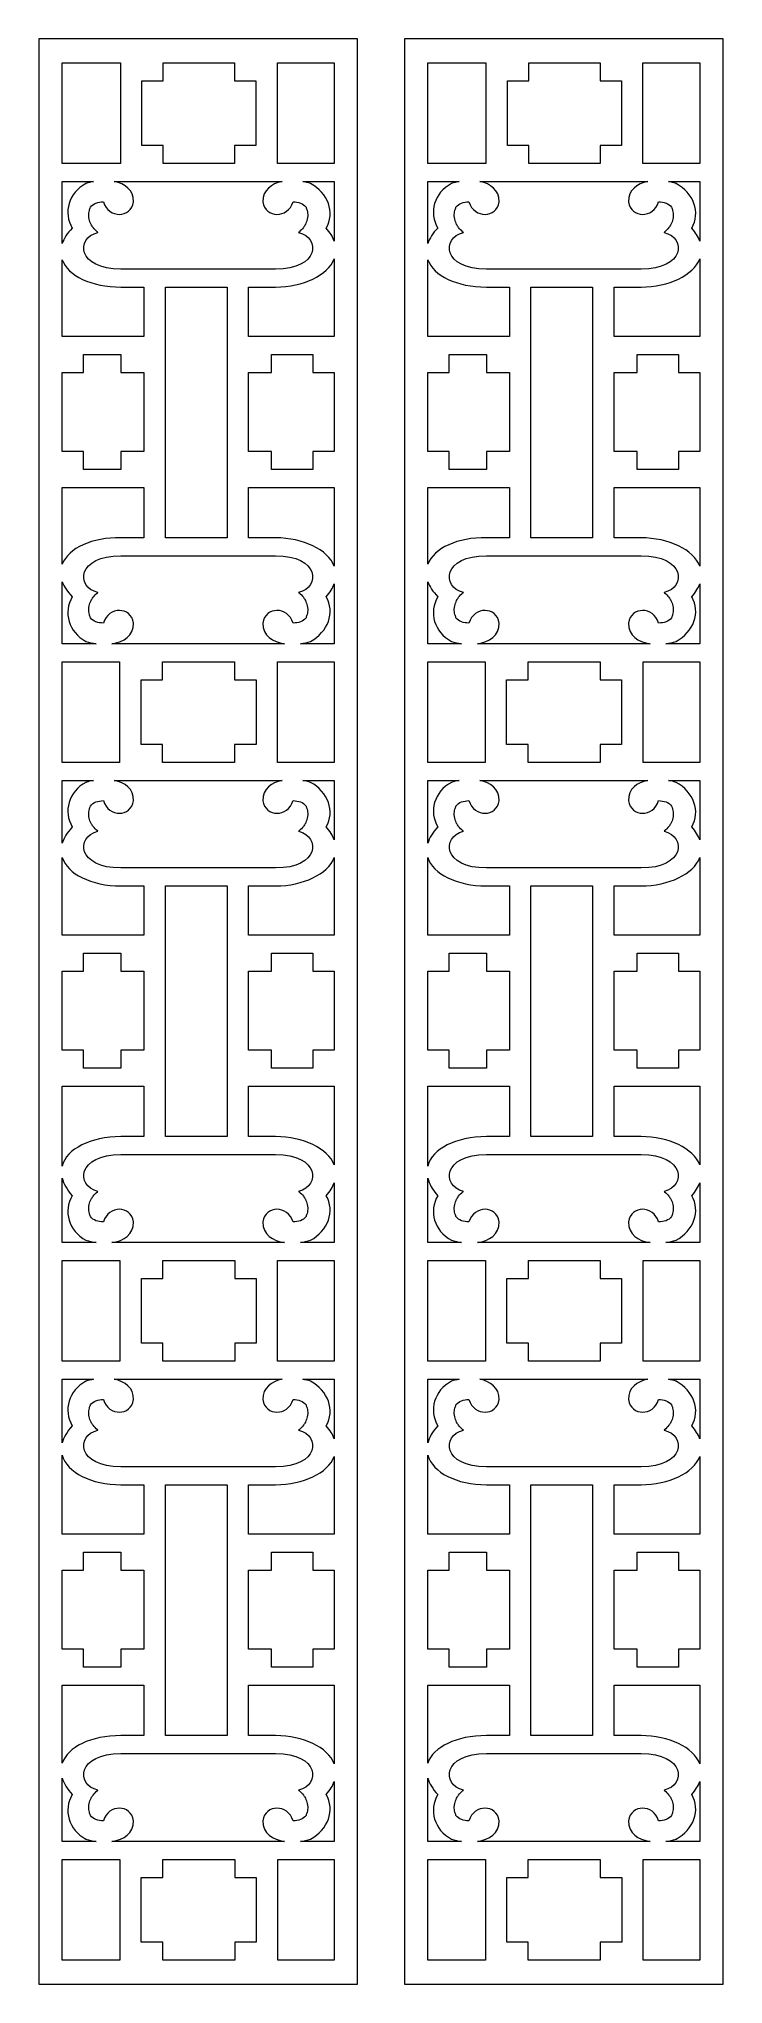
# Model space of a CAD drawing. Header units: centimetres. Extents: x 20.4 to 27.1, y -9.5 to 9.5.
import ezdxf

# ---------------------------------------------------------------- set-up
doc = ezdxf.new("R2010")
doc.units = ezdxf.units.CM
doc.header["$MEASUREMENT"] = 0
doc.layers.add('layer 1', color=7, linetype='Continuous')

msp = doc.modelspace()

# ---------------------------------------------------------------- linework, layer by layer
at = {"layer": 'layer 1', "color": 7, "lineweight": 9}
for points, knots in [([(20.42413, 9.5), (20.42413, 9.5), (23.53889, 9.5), (23.53889, 9.5), (23.53889, 9.5), (23.53889, 9.5), (23.53889, -9.5), (23.53889, -9.5), (23.53889, -9.5), (23.53889, -9.5), (20.42413, -9.5), (20.42413, -9.5), (20.42413, -9.5), (20.42413, -9.5), (20.42413, 9.5), (20.42413, 9.5)], [0, 0, 0, 0, 0.2, 0.2, 0.2, 0.2, 0.4, 0.4, 0.4, 0.4, 0.6, 0.6, 0.6, 0.6, 1, 1, 1, 1]), ([(20.65212, 8.28212), (20.65212, 8.28212), (20.65212, 8.28212), (20.65212, 8.28212), (20.65212, 8.28212), (20.65212, 8.28212), (21.22067, 8.28212), (21.22067, 8.28212), (21.22067, 8.28212), (21.22067, 8.28212), (21.22067, 9.2664), (21.22067, 9.2664), (21.22067, 9.2664), (21.22067, 9.2664), (20.65212, 9.2664), (20.65212, 9.2664), (20.65212, 9.2664), (20.65212, 9.2664), (20.65212, 8.28212), (20.65212, 8.28212)], [0, 0, 0, 0, 0.16666667, 0.16666667, 0.16666667, 0.16666667, 0.33333333, 0.33333333, 0.33333333, 0.33333333, 0.5, 0.5, 0.5, 0.5, 0.66666667, 0.66666667, 0.66666667, 0.66666667, 1, 1, 1, 1]), ([(21.63994, 9.2664), (21.63994, 9.2664), (21.63994, 9.2664), (21.63994, 9.2664), (21.63994, 9.2664), (21.63994, 9.2664), (21.63994, 9.09063), (21.63994, 9.09063), (21.63994, 9.09063), (21.63994, 9.09063), (21.43031, 9.09063), (21.43031, 9.09063), (21.43031, 9.09063), (21.43031, 9.09063), (21.43031, 8.45788), (21.43031, 8.45788), (21.43031, 8.45788), (21.43031, 8.45788), (21.63994, 8.45788), (21.63994, 8.45788), (21.63994, 8.45788), (21.63994, 8.45788), (21.63994, 8.28212), (21.63994, 8.28212), (21.63994, 8.28212), (21.63994, 8.28212), (22.33588, 8.28212), (22.33588, 8.28212), (22.33588, 8.28212), (22.33588, 8.28212), (22.33588, 8.45788), (22.33588, 8.45788), (22.33588, 8.45788), (22.33588, 8.45788), (22.54551, 8.45788), (22.54551, 8.45788), (22.54551, 8.45788), (22.54551, 8.45788), (22.54551, 9.09063), (22.54551, 9.09063), (22.54551, 9.09063), (22.54551, 9.09063), (22.33588, 9.09063), (22.33588, 9.09063), (22.33588, 9.09063), (22.33588, 9.09063), (22.33588, 9.2664), (22.33588, 9.2664), (22.33588, 9.2664), (22.33588, 9.2664), (21.63994, 9.2664), (21.63994, 9.2664)], [0, 0, 0, 0, 0.07142857, 0.07142857, 0.07142857, 0.07142857, 0.14285714, 0.14285714, 0.14285714, 0.14285714, 0.21428571, 0.21428571, 0.21428571, 0.21428571, 0.28571429, 0.28571429, 0.28571429, 0.28571429, 0.35714286, 0.35714286, 0.35714286, 0.35714286, 0.42857143, 0.42857143, 0.42857143, 0.42857143, 0.5, 0.5, 0.5, 0.5, 0.57142857, 0.57142857, 0.57142857, 0.57142857, 0.64285714, 0.64285714, 0.64285714, 0.64285714, 0.71428571, 0.71428571, 0.71428571, 0.71428571, 0.78571429, 0.78571429, 0.78571429, 0.78571429, 0.85714286, 0.85714286, 0.85714286, 0.85714286, 1, 1, 1, 1]), ([(22.75517, 9.2664), (22.75517, 9.2664), (22.75517, 9.2664), (22.75517, 9.2664), (22.75517, 9.2664), (22.75517, 9.2664), (22.75517, 8.28212), (22.75517, 8.28212), (22.75517, 8.28212), (22.75517, 8.28212), (23.31092, 8.28212), (23.31092, 8.28212), (23.31092, 8.28212), (23.31092, 8.28212), (23.31092, 9.2664), (23.31092, 9.2664), (23.31092, 9.2664), (23.31092, 9.2664), (22.75517, 9.2664), (22.75517, 9.2664)], [0, 0, 0, 0, 0.16666667, 0.16666667, 0.16666667, 0.16666667, 0.33333333, 0.33333333, 0.33333333, 0.33333333, 0.5, 0.5, 0.5, 0.5, 0.66666667, 0.66666667, 0.66666667, 0.66666667, 1, 1, 1, 1]), ([(20.65212, 7.50173), (20.65212, 7.50173), (20.65212, 7.50173), (20.65212, 7.50173), (20.65212, 7.50173), (20.66872, 7.55061), (20.70069, 7.60126), (20.75029, 7.65226), (20.75029, 7.65226), (20.66084, 7.80375), (20.71234, 7.99568), (20.88407, 8.08788), (20.88407, 8.08788), (20.90743, 8.09551), (20.9327, 8.10174), (20.95898, 8.10635), (20.95898, 8.10635), (20.95898, 8.10635), (20.65212, 8.10635), (20.65212, 8.10635), (20.65212, 8.10635), (20.65212, 8.10635), (20.65212, 7.50173), (20.65212, 7.50173)], [0, 0, 0, 0, 0.14285714, 0.14285714, 0.14285714, 0.14285714, 0.28571429, 0.28571429, 0.28571429, 0.28571429, 0.42857143, 0.42857143, 0.42857143, 0.42857143, 0.57142857, 0.57142857, 0.57142857, 0.57142857, 0.71428571, 0.71428571, 0.71428571, 0.71428571, 1, 1, 1, 1]), ([(22.80284, 8.10635), (22.80284, 8.10635), (22.80284, 8.10635), (22.80284, 8.10635), (22.80284, 8.10635), (22.80284, 8.10635), (21.16021, 8.10635), (21.16021, 8.10635), (21.16021, 8.10635), (21.26579, 8.08514), (21.35021, 8.02527), (21.3504, 7.90845), (21.3504, 7.90845), (21.32392, 7.74615), (21.10589, 7.74275), (21.05482, 7.90909), (21.05482, 7.90909), (21.0019, 7.90734), (20.95617, 7.89521), (20.928, 7.85605), (20.928, 7.85605), (20.9238, 7.84573), (20.92034, 7.83571), (20.91732, 7.8251), (20.91732, 7.8251), (20.91322, 7.80695), (20.91137, 7.79011), (20.91145, 7.77161), (20.91145, 7.77161), (20.91213, 7.76066), (20.91338, 7.75023), (20.91531, 7.73938), (20.91531, 7.73938), (20.9197, 7.72088), (20.92567, 7.7045), (20.9343, 7.68707), (20.9343, 7.68707), (20.94023, 7.67663), (20.94649, 7.66694), (20.95362, 7.65704), (20.95362, 7.65704), (20.96659, 7.64098), (20.97992, 7.62747), (20.99645, 7.6139), (20.99645, 7.6139), (20.99811, 7.61265), (20.99979, 7.61143), (21.00145, 7.61021), (21.00145, 7.61021), (20.78043, 7.55623), (20.80074, 7.24938), (21.22576, 7.25159), (21.22576, 7.25159), (22.21124, 7.25159), (21.75181, 7.25159), (22.73729, 7.25159), (22.73729, 7.25159), (23.1623, 7.24938), (23.18261, 7.55623), (22.96157, 7.61021), (22.96157, 7.61021), (22.96325, 7.61143), (22.96493, 7.61265), (22.96659, 7.6139), (22.96659, 7.6139), (22.9831, 7.62747), (22.99647, 7.64098), (23.00942, 7.65704), (23.00942, 7.65704), (23.01655, 7.66694), (23.02281, 7.67663), (23.02873, 7.68707), (23.02873, 7.68707), (23.03737, 7.7045), (23.04334, 7.72088), (23.04773, 7.73938), (23.04773, 7.73938), (23.04966, 7.75023), (23.05089, 7.76066), (23.05158, 7.77161), (23.05158, 7.77161), (23.05167, 7.79011), (23.04982, 7.80695), (23.04572, 7.8251), (23.04572, 7.8251), (23.04271, 7.83571), (23.03924, 7.84573), (23.03503, 7.85605), (23.03503, 7.85605), (23.00687, 7.89521), (22.96113, 7.90734), (22.90822, 7.90909), (22.90822, 7.90909), (22.85715, 7.74275), (22.63913, 7.74615), (22.61265, 7.90845), (22.61265, 7.90845), (22.61283, 8.02527), (22.69725, 8.08514), (22.80284, 8.10635)], [0, 0, 0, 0, 0.03846154, 0.03846154, 0.03846154, 0.03846154, 0.07692308, 0.07692308, 0.07692308, 0.07692308, 0.11538462, 0.11538462, 0.11538462, 0.11538462, 0.15384615, 0.15384615, 0.15384615, 0.15384615, 0.19230769, 0.19230769, 0.19230769, 0.19230769, 0.23076923, 0.23076923, 0.23076923, 0.23076923, 0.26923077, 0.26923077, 0.26923077, 0.26923077, 0.30769231, 0.30769231, 0.30769231, 0.30769231, 0.34615385, 0.34615385, 0.34615385, 0.34615385, 0.38461538, 0.38461538, 0.38461538, 0.38461538, 0.42307692, 0.42307692, 0.42307692, 0.42307692, 0.46153846, 0.46153846, 0.46153846, 0.46153846, 0.5, 0.5, 0.5, 0.5, 0.53846154, 0.53846154, 0.53846154, 0.53846154, 0.57692308, 0.57692308, 0.57692308, 0.57692308, 0.61538462, 0.61538462, 0.61538462, 0.61538462, 0.65384615, 0.65384615, 0.65384615, 0.65384615, 0.69230769, 0.69230769, 0.69230769, 0.69230769, 0.73076923, 0.73076923, 0.73076923, 0.73076923, 0.76923077, 0.76923077, 0.76923077, 0.76923077, 0.80769231, 0.80769231, 0.80769231, 0.80769231, 0.84615385, 0.84615385, 0.84615385, 0.84615385, 0.88461538, 0.88461538, 0.88461538, 0.88461538, 0.92307692, 0.92307692, 0.92307692, 0.92307692, 1, 1, 1, 1]), ([(20.88407, 8.08788), (20.88407, 8.08788), (20.88407, 8.08788), (20.88407, 8.08788), (20.88407, 8.08788), (20.88422, 8.08796), (20.88485, 8.08828), (20.88559, 8.08869), (20.88559, 8.08869), (20.88559, 8.08869), (20.88407, 8.08788), (20.88407, 8.08788)], [0, 0, 0, 0, 0.25, 0.25, 0.25, 0.25, 0.5, 0.5, 0.5, 0.5, 1, 1, 1, 1]), ([(23.31092, 8.10635), (23.31092, 8.10635), (23.31092, 8.10635), (23.31092, 8.10635), (23.31092, 8.10635), (23.31092, 8.10635), (23.00406, 8.10635), (23.00406, 8.10635), (23.00406, 8.10635), (23.03034, 8.10174), (23.0556, 8.09551), (23.07895, 8.08788), (23.07895, 8.08788), (23.2507, 7.99568), (23.32155, 7.80375), (23.23203, 7.65226), (23.23203, 7.65226), (23.27013, 7.60908), (23.29589, 7.56663), (23.31092, 7.52556), (23.31092, 7.52556), (23.31092, 7.52556), (23.31092, 8.10635), (23.31092, 8.10635)], [0, 0, 0, 0, 0.14285714, 0.14285714, 0.14285714, 0.14285714, 0.28571429, 0.28571429, 0.28571429, 0.28571429, 0.42857143, 0.42857143, 0.42857143, 0.42857143, 0.57142857, 0.57142857, 0.57142857, 0.57142857, 0.71428571, 0.71428571, 0.71428571, 0.71428571, 1, 1, 1, 1]), ([(23.07895, 8.08788), (23.07895, 8.08788), (23.07895, 8.08788), (23.07895, 8.08788), (23.07895, 8.08788), (23.07882, 8.08796), (23.07821, 8.08828), (23.07745, 8.08869), (23.07745, 8.08869), (23.07745, 8.08869), (23.07895, 8.08788), (23.07895, 8.08788)], [0, 0, 0, 0, 0.25, 0.25, 0.25, 0.25, 0.5, 0.5, 0.5, 0.5, 1, 1, 1, 1]), ([(20.65212, 6.59436), (20.65212, 6.59436), (20.65212, 6.59436), (20.65212, 6.59436), (20.65212, 6.59436), (20.65212, 6.59436), (21.45113, 6.59436), (21.45113, 6.59436), (21.45113, 6.59436), (21.45113, 6.59436), (21.45113, 7.07584), (21.45113, 7.07584), (21.45113, 7.07584), (21.24584, 7.07584), (21.43104, 7.07584), (21.22576, 7.07584), (21.22576, 7.07584), (20.93559, 7.07533), (20.70886, 7.18723), (20.65212, 7.34366), (20.65212, 7.34366), (20.65212, 7.34366), (20.65212, 6.59436), (20.65212, 6.59436)], [0, 0, 0, 0, 0.14285714, 0.14285714, 0.14285714, 0.14285714, 0.28571429, 0.28571429, 0.28571429, 0.28571429, 0.42857143, 0.42857143, 0.42857143, 0.42857143, 0.57142857, 0.57142857, 0.57142857, 0.57142857, 0.71428571, 0.71428571, 0.71428571, 0.71428571, 1, 1, 1, 1]), ([(23.31092, 7.35213), (23.31092, 7.35213), (23.31092, 7.35213), (23.31092, 7.35213), (23.31092, 7.35213), (23.24769, 7.19032), (23.00806, 7.07761), (22.73729, 7.07584), (22.73729, 7.07584), (22.53198, 7.07584), (22.67816, 7.07584), (22.47287, 7.07584), (22.47287, 7.07584), (22.47287, 7.07584), (22.47287, 6.59436), (22.47287, 6.59436), (22.47287, 6.59436), (22.47287, 6.59436), (23.31092, 6.59436), (23.31092, 6.59436), (23.31092, 6.59436), (23.31092, 6.59436), (23.31092, 7.35213), (23.31092, 7.35213)], [0, 0, 0, 0, 0.14285714, 0.14285714, 0.14285714, 0.14285714, 0.28571429, 0.28571429, 0.28571429, 0.28571429, 0.42857143, 0.42857143, 0.42857143, 0.42857143, 0.57142857, 0.57142857, 0.57142857, 0.57142857, 0.71428571, 0.71428571, 0.71428571, 0.71428571, 1, 1, 1, 1]), ([(22.26321, 4.62695), (22.26321, 4.62695), (22.26321, 4.62695), (22.26321, 4.62695), (22.26321, 4.62695), (22.26321, 4.62695), (22.26321, 7.07584), (22.26321, 7.07584), (22.26321, 7.07584), (21.8281, 7.07584), (22.09589, 7.07584), (21.66078, 7.07584), (21.66078, 7.07584), (21.66078, 7.07584), (21.66078, 4.62695), (21.66078, 4.62695), (21.66078, 4.62695), (22.09589, 4.62695), (21.8281, 4.62695), (22.26321, 4.62695)], [0, 0, 0, 0, 0.16666667, 0.16666667, 0.16666667, 0.16666667, 0.33333333, 0.33333333, 0.33333333, 0.33333333, 0.5, 0.5, 0.5, 0.5, 0.66666667, 0.66666667, 0.66666667, 0.66666667, 1, 1, 1, 1]), ([(20.65212, 5.47073), (20.65212, 5.47073), (20.65212, 5.47073), (20.65212, 5.47073), (20.65212, 5.47073), (20.65212, 5.47073), (20.86178, 5.47073), (20.86178, 5.47073), (20.86178, 5.47073), (20.86178, 5.47073), (20.86178, 5.29496), (20.86178, 5.29496), (20.86178, 5.29496), (20.86178, 5.29496), (21.22596, 5.29496), (21.22596, 5.29496), (21.22596, 5.29496), (21.22596, 5.29496), (21.22596, 5.47073), (21.22596, 5.47073), (21.22596, 5.47073), (21.22596, 5.47073), (21.45113, 5.47073), (21.45113, 5.47073), (21.45113, 5.47073), (21.45113, 5.47073), (21.45113, 6.24283), (21.45113, 6.24283), (21.45113, 6.24283), (21.45113, 6.24283), (21.22596, 6.24283), (21.22596, 6.24283), (21.22596, 6.24283), (21.22596, 6.24283), (21.22596, 6.4186), (21.22596, 6.4186), (21.22596, 6.4186), (21.22596, 6.4186), (20.86178, 6.4186), (20.86178, 6.4186), (20.86178, 6.4186), (20.86178, 6.4186), (20.86178, 6.24283), (20.86178, 6.24283), (20.86178, 6.24283), (20.86178, 6.24283), (20.65212, 6.24283), (20.65212, 6.24283), (20.65212, 6.24283), (20.65212, 6.24283), (20.65212, 5.47073), (20.65212, 5.47073)], [0, 0, 0, 0, 0.07142857, 0.07142857, 0.07142857, 0.07142857, 0.14285714, 0.14285714, 0.14285714, 0.14285714, 0.21428571, 0.21428571, 0.21428571, 0.21428571, 0.28571429, 0.28571429, 0.28571429, 0.28571429, 0.35714286, 0.35714286, 0.35714286, 0.35714286, 0.42857143, 0.42857143, 0.42857143, 0.42857143, 0.5, 0.5, 0.5, 0.5, 0.57142857, 0.57142857, 0.57142857, 0.57142857, 0.64285714, 0.64285714, 0.64285714, 0.64285714, 0.71428571, 0.71428571, 0.71428571, 0.71428571, 0.78571429, 0.78571429, 0.78571429, 0.78571429, 0.85714286, 0.85714286, 0.85714286, 0.85714286, 1, 1, 1, 1]), ([(23.31092, 6.24283), (23.31092, 6.24283), (23.31092, 6.24283), (23.31092, 6.24283), (23.31092, 6.24283), (23.31092, 6.24283), (23.10126, 6.24283), (23.10126, 6.24283), (23.10126, 6.24283), (23.10126, 6.24283), (23.10126, 6.4186), (23.10126, 6.4186), (23.10126, 6.4186), (23.10126, 6.4186), (22.69803, 6.4186), (22.69803, 6.4186), (22.69803, 6.4186), (22.69803, 6.4186), (22.69803, 6.24283), (22.69803, 6.24283), (22.69803, 6.24283), (22.69803, 6.24283), (22.47287, 6.24283), (22.47287, 6.24283), (22.47287, 6.24283), (22.47287, 6.24283), (22.47287, 5.47073), (22.47287, 5.47073), (22.47287, 5.47073), (22.47287, 5.47073), (22.69803, 5.47073), (22.69803, 5.47073), (22.69803, 5.47073), (22.69803, 5.47073), (22.69803, 5.29496), (22.69803, 5.29496), (22.69803, 5.29496), (22.69803, 5.29496), (23.10126, 5.29496), (23.10126, 5.29496), (23.10126, 5.29496), (23.10126, 5.29496), (23.10126, 5.47073), (23.10126, 5.47073), (23.10126, 5.47073), (23.10126, 5.47073), (23.31092, 5.47073), (23.31092, 5.47073), (23.31092, 5.47073), (23.31092, 5.47073), (23.31092, 6.24283), (23.31092, 6.24283)], [0, 0, 0, 0, 0.07142857, 0.07142857, 0.07142857, 0.07142857, 0.14285714, 0.14285714, 0.14285714, 0.14285714, 0.21428571, 0.21428571, 0.21428571, 0.21428571, 0.28571429, 0.28571429, 0.28571429, 0.28571429, 0.35714286, 0.35714286, 0.35714286, 0.35714286, 0.42857143, 0.42857143, 0.42857143, 0.42857143, 0.5, 0.5, 0.5, 0.5, 0.57142857, 0.57142857, 0.57142857, 0.57142857, 0.64285714, 0.64285714, 0.64285714, 0.64285714, 0.71428571, 0.71428571, 0.71428571, 0.71428571, 0.78571429, 0.78571429, 0.78571429, 0.78571429, 0.85714286, 0.85714286, 0.85714286, 0.85714286, 1, 1, 1, 1]), ([(20.65212, 4.37034), (20.65212, 4.37034), (20.65212, 4.37034), (20.65212, 4.37034), (20.65212, 4.37034), (20.71404, 4.52572), (20.94483, 4.63271), (21.22576, 4.62695), (21.22576, 4.62695), (21.43104, 4.62695), (21.24584, 4.62695), (21.45113, 4.62695), (21.45113, 4.62695), (21.45113, 4.62695), (21.45113, 5.1192), (21.45113, 5.1192), (21.45113, 5.1192), (21.45113, 5.1192), (20.65212, 5.1192), (20.65212, 5.1192), (20.65212, 5.1192), (20.65212, 5.1192), (20.65212, 4.37034), (20.65212, 4.37034)], [0, 0, 0, 0, 0.14285714, 0.14285714, 0.14285714, 0.14285714, 0.28571429, 0.28571429, 0.28571429, 0.28571429, 0.42857143, 0.42857143, 0.42857143, 0.42857143, 0.57142857, 0.57142857, 0.57142857, 0.57142857, 0.71428571, 0.71428571, 0.71428571, 0.71428571, 1, 1, 1, 1]), ([(23.31092, 5.1192), (23.31092, 5.1192), (23.31092, 5.1192), (23.31092, 5.1192), (23.31092, 5.1192), (23.31092, 5.1192), (22.47287, 5.1192), (22.47287, 5.1192), (22.47287, 5.1192), (22.47287, 5.1192), (22.47287, 4.62695), (22.47287, 4.62695), (22.47287, 4.62695), (22.67816, 4.62695), (22.53198, 4.62695), (22.73729, 4.62695), (22.73729, 4.62695), (23.00806, 4.62516), (23.24769, 4.51247), (23.31092, 4.35064), (23.31092, 4.35064), (23.31092, 4.35064), (23.31092, 5.1192), (23.31092, 5.1192)], [0, 0, 0, 0, 0.14285714, 0.14285714, 0.14285714, 0.14285714, 0.28571429, 0.28571429, 0.28571429, 0.28571429, 0.42857143, 0.42857143, 0.42857143, 0.42857143, 0.57142857, 0.57142857, 0.57142857, 0.57142857, 0.71428571, 0.71428571, 0.71428571, 0.71428571, 1, 1, 1, 1]), ([(22.82438, 3.59266), (22.82438, 3.59266), (22.82438, 3.59266), (22.82438, 3.59266), (22.82438, 3.59266), (22.70896, 3.60983), (22.61285, 3.66968), (22.61265, 3.79433), (22.61265, 3.79433), (22.63913, 3.95662), (22.85715, 3.96003), (22.90822, 3.79369), (22.90822, 3.79369), (22.96113, 3.79544), (23.00687, 3.80757), (23.03503, 3.84673), (23.03503, 3.84673), (23.03924, 3.85703), (23.04271, 3.86707), (23.04572, 3.87767), (23.04572, 3.87767), (23.04982, 3.89582), (23.05167, 3.91266), (23.05158, 3.93117), (23.05158, 3.93117), (23.05089, 3.94211), (23.04966, 3.95254), (23.04773, 3.96339), (23.04773, 3.96339), (23.04334, 3.98189), (23.03737, 3.99828), (23.02873, 4.01571), (23.02873, 4.01571), (23.02281, 4.02615), (23.01655, 4.03583), (23.00942, 4.04573), (23.00942, 4.04573), (22.99647, 4.0618), (22.9831, 4.07531), (22.96659, 4.08887), (22.96659, 4.08887), (22.96493, 4.09012), (22.96325, 4.09136), (22.96157, 4.09257), (22.96157, 4.09257), (23.18261, 4.14654), (23.1623, 4.45341), (22.73729, 4.45118), (22.73729, 4.45118), (21.75181, 4.45118), (22.21124, 4.45118), (21.22576, 4.45118), (21.22576, 4.45118), (20.80074, 4.45341), (20.78043, 4.14654), (21.00145, 4.09257), (21.00145, 4.09257), (20.99979, 4.09136), (20.99811, 4.09012), (20.99645, 4.08887), (20.99645, 4.08887), (20.97992, 4.07531), (20.96659, 4.0618), (20.95362, 4.04573), (20.95362, 4.04573), (20.94649, 4.03583), (20.94023, 4.02615), (20.9343, 4.01571), (20.9343, 4.01571), (20.92567, 3.99828), (20.9197, 3.98189), (20.91531, 3.96339), (20.91531, 3.96339), (20.91338, 3.95254), (20.91213, 3.94211), (20.91145, 3.93117), (20.91145, 3.93117), (20.91137, 3.91266), (20.91322, 3.89582), (20.91732, 3.87767), (20.91732, 3.87767), (20.92034, 3.86707), (20.9238, 3.85703), (20.928, 3.84673), (20.928, 3.84673), (20.95617, 3.80757), (21.0019, 3.79544), (21.05482, 3.79369), (21.05482, 3.79369), (21.10589, 3.96003), (21.32392, 3.95662), (21.3504, 3.79433), (21.3504, 3.79433), (21.35019, 3.66968), (21.25408, 3.60983), (21.13867, 3.59266), (21.13867, 3.59266), (21.13867, 3.59266), (22.82438, 3.59266), (22.82438, 3.59266)], [0, 0, 0, 0, 0.03846154, 0.03846154, 0.03846154, 0.03846154, 0.07692308, 0.07692308, 0.07692308, 0.07692308, 0.11538462, 0.11538462, 0.11538462, 0.11538462, 0.15384615, 0.15384615, 0.15384615, 0.15384615, 0.19230769, 0.19230769, 0.19230769, 0.19230769, 0.23076923, 0.23076923, 0.23076923, 0.23076923, 0.26923077, 0.26923077, 0.26923077, 0.26923077, 0.30769231, 0.30769231, 0.30769231, 0.30769231, 0.34615385, 0.34615385, 0.34615385, 0.34615385, 0.38461538, 0.38461538, 0.38461538, 0.38461538, 0.42307692, 0.42307692, 0.42307692, 0.42307692, 0.46153846, 0.46153846, 0.46153846, 0.46153846, 0.5, 0.5, 0.5, 0.5, 0.53846154, 0.53846154, 0.53846154, 0.53846154, 0.57692308, 0.57692308, 0.57692308, 0.57692308, 0.61538462, 0.61538462, 0.61538462, 0.61538462, 0.65384615, 0.65384615, 0.65384615, 0.65384615, 0.69230769, 0.69230769, 0.69230769, 0.69230769, 0.73076923, 0.73076923, 0.73076923, 0.73076923, 0.76923077, 0.76923077, 0.76923077, 0.76923077, 0.80769231, 0.80769231, 0.80769231, 0.80769231, 0.84615385, 0.84615385, 0.84615385, 0.84615385, 0.88461538, 0.88461538, 0.88461538, 0.88461538, 0.92307692, 0.92307692, 0.92307692, 0.92307692, 1, 1, 1, 1]), ([(20.65212, 3.59266), (20.65212, 3.59266), (20.65212, 3.59266), (20.65212, 3.59266), (20.65212, 3.59266), (20.65212, 3.59266), (20.98324, 3.59266), (20.98324, 3.59266), (20.98324, 3.59266), (20.94827, 3.59734), (20.91455, 3.60495), (20.88407, 3.61489), (20.88407, 3.61489), (20.71234, 3.70709), (20.66084, 3.89902), (20.75029, 4.05052), (20.75029, 4.05052), (20.70155, 4.1007), (20.66962, 4.15021), (20.65212, 4.19789), (20.65212, 4.19789), (20.65212, 4.19789), (20.65212, 3.59266), (20.65212, 3.59266)], [0, 0, 0, 0, 0.14285714, 0.14285714, 0.14285714, 0.14285714, 0.28571429, 0.28571429, 0.28571429, 0.28571429, 0.42857143, 0.42857143, 0.42857143, 0.42857143, 0.57142857, 0.57142857, 0.57142857, 0.57142857, 0.71428571, 0.71428571, 0.71428571, 0.71428571, 1, 1, 1, 1]), ([(23.31092, 4.17722), (23.31092, 4.17722), (23.31092, 4.17722), (23.31092, 4.17722), (23.31092, 4.17722), (23.2959, 4.13615), (23.27013, 4.0937), (23.23203, 4.05052), (23.23203, 4.05052), (23.32155, 3.89902), (23.2507, 3.70709), (23.07895, 3.61489), (23.07895, 3.61489), (23.04849, 3.60495), (23.01477, 3.59734), (22.9798, 3.59266), (22.9798, 3.59266), (22.9798, 3.59266), (23.31092, 3.59266), (23.31092, 3.59266), (23.31092, 3.59266), (23.31092, 3.59266), (23.31092, 4.17722), (23.31092, 4.17722)], [0, 0, 0, 0, 0.14285714, 0.14285714, 0.14285714, 0.14285714, 0.28571429, 0.28571429, 0.28571429, 0.28571429, 0.42857143, 0.42857143, 0.42857143, 0.42857143, 0.57142857, 0.57142857, 0.57142857, 0.57142857, 0.71428571, 0.71428571, 0.71428571, 0.71428571, 1, 1, 1, 1]), ([(20.88407, 3.61489), (20.88407, 3.61489), (20.88407, 3.61489), (20.88407, 3.61489), (20.88407, 3.61489), (20.88422, 3.61481), (20.88485, 3.61449), (20.88559, 3.61408), (20.88559, 3.61408), (20.88559, 3.61408), (20.88407, 3.61489), (20.88407, 3.61489)], [0, 0, 0, 0, 0.25, 0.25, 0.25, 0.25, 0.5, 0.5, 0.5, 0.5, 1, 1, 1, 1]), ([(23.07895, 3.61489), (23.07895, 3.61489), (23.07895, 3.61489), (23.07895, 3.61489), (23.07895, 3.61489), (23.07882, 3.61481), (23.07821, 3.61449), (23.07745, 3.61408), (23.07745, 3.61408), (23.07745, 3.61408), (23.07895, 3.61489), (23.07895, 3.61489)], [0, 0, 0, 0, 0.25, 0.25, 0.25, 0.25, 0.5, 0.5, 0.5, 0.5, 1, 1, 1, 1]), ([(20.65212, 2.43261), (20.65212, 2.43261), (20.65212, 2.43261), (20.65212, 2.43261), (20.65212, 2.43261), (20.65212, 2.43261), (21.21321, 2.43261), (21.21321, 2.43261), (21.21321, 2.43261), (21.21321, 2.43261), (21.21321, 3.41689), (21.21321, 3.41689), (21.21321, 3.41689), (21.21321, 3.41689), (20.65212, 3.41689), (20.65212, 3.41689), (20.65212, 3.41689), (20.65212, 3.41689), (20.65212, 2.43261), (20.65212, 2.43261)], [0, 0, 0, 0, 0.16666667, 0.16666667, 0.16666667, 0.16666667, 0.33333333, 0.33333333, 0.33333333, 0.33333333, 0.5, 0.5, 0.5, 0.5, 0.66666667, 0.66666667, 0.66666667, 0.66666667, 1, 1, 1, 1]), ([(22.33686, 3.41689), (22.33686, 3.41689), (22.33686, 3.41689), (22.33686, 3.41689), (22.33686, 3.41689), (22.33686, 3.41689), (21.6325, 3.41689), (21.6325, 3.41689), (21.6325, 3.41689), (21.6325, 3.41689), (21.6325, 3.24113), (21.6325, 3.24113), (21.6325, 3.24113), (21.6325, 3.24113), (21.42286, 3.24113), (21.42286, 3.24113), (21.42286, 3.24113), (21.42286, 3.24113), (21.42286, 2.60837), (21.42286, 2.60837), (21.42286, 2.60837), (21.42286, 2.60837), (21.6325, 2.60837), (21.6325, 2.60837), (21.6325, 2.60837), (21.6325, 2.60837), (21.6325, 2.43261), (21.6325, 2.43261), (21.6325, 2.43261), (21.6325, 2.43261), (22.33686, 2.43261), (22.33686, 2.43261), (22.33686, 2.43261), (22.33686, 2.43261), (22.33686, 2.60837), (22.33686, 2.60837), (22.33686, 2.60837), (22.33686, 2.60837), (22.5465, 2.60837), (22.5465, 2.60837), (22.5465, 2.60837), (22.5465, 2.60837), (22.5465, 3.24113), (22.5465, 3.24113), (22.5465, 3.24113), (22.5465, 3.24113), (22.33686, 3.24113), (22.33686, 3.24113), (22.33686, 3.24113), (22.33686, 3.24113), (22.33686, 3.41689), (22.33686, 3.41689)], [0, 0, 0, 0, 0.07142857, 0.07142857, 0.07142857, 0.07142857, 0.14285714, 0.14285714, 0.14285714, 0.14285714, 0.21428571, 0.21428571, 0.21428571, 0.21428571, 0.28571429, 0.28571429, 0.28571429, 0.28571429, 0.35714286, 0.35714286, 0.35714286, 0.35714286, 0.42857143, 0.42857143, 0.42857143, 0.42857143, 0.5, 0.5, 0.5, 0.5, 0.57142857, 0.57142857, 0.57142857, 0.57142857, 0.64285714, 0.64285714, 0.64285714, 0.64285714, 0.71428571, 0.71428571, 0.71428571, 0.71428571, 0.78571429, 0.78571429, 0.78571429, 0.78571429, 0.85714286, 0.85714286, 0.85714286, 0.85714286, 1, 1, 1, 1]), ([(23.31092, 3.41689), (23.31092, 3.41689), (23.31092, 3.41689), (23.31092, 3.41689), (23.31092, 3.41689), (23.31092, 3.41689), (22.75615, 3.41689), (22.75615, 3.41689), (22.75615, 3.41689), (22.75615, 3.41689), (22.75615, 2.43261), (22.75615, 2.43261), (22.75615, 2.43261), (22.75615, 2.43261), (23.31092, 2.43261), (23.31092, 2.43261), (23.31092, 2.43261), (23.31092, 2.43261), (23.31092, 3.41689), (23.31092, 3.41689)], [0, 0, 0, 0, 0.16666667, 0.16666667, 0.16666667, 0.16666667, 0.33333333, 0.33333333, 0.33333333, 0.33333333, 0.5, 0.5, 0.5, 0.5, 0.66666667, 0.66666667, 0.66666667, 0.66666667, 1, 1, 1, 1]), ([(20.65212, 1.64275), (20.65212, 1.64275), (20.65212, 1.64275), (20.65212, 1.64275), (20.65212, 1.64275), (20.66718, 1.69408), (20.69897, 1.74788), (20.75029, 1.80276), (20.75029, 1.80276), (20.66084, 1.95426), (20.71234, 2.14617), (20.88407, 2.23838), (20.88407, 2.23838), (20.90743, 2.24599), (20.9327, 2.25223), (20.95898, 2.25685), (20.95898, 2.25685), (20.95898, 2.25685), (20.65212, 2.25685), (20.65212, 2.25685), (20.65212, 2.25685), (20.65212, 2.25685), (20.65212, 1.64275), (20.65212, 1.64275)], [0, 0, 0, 0, 0.14285714, 0.14285714, 0.14285714, 0.14285714, 0.28571429, 0.28571429, 0.28571429, 0.28571429, 0.42857143, 0.42857143, 0.42857143, 0.42857143, 0.57142857, 0.57142857, 0.57142857, 0.57142857, 0.71428571, 0.71428571, 0.71428571, 0.71428571, 1, 1, 1, 1]), ([(22.80284, 2.25685), (22.80284, 2.25685), (22.80284, 2.25685), (22.80284, 2.25685), (22.80284, 2.25685), (22.80284, 2.25685), (21.16021, 2.25685), (21.16021, 2.25685), (21.16021, 2.25685), (21.26579, 2.23564), (21.35021, 2.17575), (21.3504, 2.05895), (21.3504, 2.05895), (21.32392, 1.89664), (21.10589, 1.89325), (21.05482, 2.05958), (21.05482, 2.05958), (21.0019, 2.05783), (20.95617, 2.04569), (20.928, 2.00654), (20.928, 2.00654), (20.9238, 1.99624), (20.92034, 1.9862), (20.91732, 1.9756), (20.91732, 1.9756), (20.91322, 1.95745), (20.91137, 1.94061), (20.91145, 1.92209), (20.91145, 1.92209), (20.91213, 1.91115), (20.91338, 1.90073), (20.91531, 1.88987), (20.91531, 1.88987), (20.9197, 1.87138), (20.92567, 1.855), (20.9343, 1.83756), (20.9343, 1.83756), (20.94023, 1.82711), (20.94649, 1.81743), (20.95362, 1.80755), (20.95362, 1.80755), (20.96659, 1.79147), (20.97992, 1.77797), (20.99645, 1.76439), (20.99645, 1.76439), (20.99811, 1.76314), (20.99979, 1.76191), (21.00145, 1.7607), (21.00145, 1.7607), (20.78043, 1.70673), (20.80074, 1.39987), (21.22576, 1.4021), (21.22576, 1.4021), (22.21124, 1.4021), (21.75181, 1.4021), (22.73729, 1.4021), (22.73729, 1.4021), (23.1623, 1.39987), (23.18261, 1.70673), (22.96157, 1.7607), (22.96157, 1.7607), (22.96325, 1.76191), (22.96493, 1.76314), (22.96659, 1.76439), (22.96659, 1.76439), (22.9831, 1.77797), (22.99647, 1.79147), (23.00942, 1.80755), (23.00942, 1.80755), (23.01655, 1.81743), (23.02281, 1.82711), (23.02873, 1.83756), (23.02873, 1.83756), (23.03737, 1.855), (23.04334, 1.87138), (23.04773, 1.88987), (23.04773, 1.88987), (23.04966, 1.90073), (23.05089, 1.91115), (23.05158, 1.92209), (23.05158, 1.92209), (23.05167, 1.94061), (23.04982, 1.95745), (23.04572, 1.9756), (23.04572, 1.9756), (23.04271, 1.9862), (23.03924, 1.99624), (23.03503, 2.00654), (23.03503, 2.00654), (23.00687, 2.04569), (22.96113, 2.05783), (22.90822, 2.05958), (22.90822, 2.05958), (22.85715, 1.89325), (22.63913, 1.89664), (22.61265, 2.05895), (22.61265, 2.05895), (22.61283, 2.17575), (22.69725, 2.23564), (22.80284, 2.25685)], [0, 0, 0, 0, 0.03846154, 0.03846154, 0.03846154, 0.03846154, 0.07692308, 0.07692308, 0.07692308, 0.07692308, 0.11538462, 0.11538462, 0.11538462, 0.11538462, 0.15384615, 0.15384615, 0.15384615, 0.15384615, 0.19230769, 0.19230769, 0.19230769, 0.19230769, 0.23076923, 0.23076923, 0.23076923, 0.23076923, 0.26923077, 0.26923077, 0.26923077, 0.26923077, 0.30769231, 0.30769231, 0.30769231, 0.30769231, 0.34615385, 0.34615385, 0.34615385, 0.34615385, 0.38461538, 0.38461538, 0.38461538, 0.38461538, 0.42307692, 0.42307692, 0.42307692, 0.42307692, 0.46153846, 0.46153846, 0.46153846, 0.46153846, 0.5, 0.5, 0.5, 0.5, 0.53846154, 0.53846154, 0.53846154, 0.53846154, 0.57692308, 0.57692308, 0.57692308, 0.57692308, 0.61538462, 0.61538462, 0.61538462, 0.61538462, 0.65384615, 0.65384615, 0.65384615, 0.65384615, 0.69230769, 0.69230769, 0.69230769, 0.69230769, 0.73076923, 0.73076923, 0.73076923, 0.73076923, 0.76923077, 0.76923077, 0.76923077, 0.76923077, 0.80769231, 0.80769231, 0.80769231, 0.80769231, 0.84615385, 0.84615385, 0.84615385, 0.84615385, 0.88461538, 0.88461538, 0.88461538, 0.88461538, 0.92307692, 0.92307692, 0.92307692, 0.92307692, 1, 1, 1, 1]), ([(20.88407, 2.23838), (20.88407, 2.23838), (20.88407, 2.23838), (20.88407, 2.23838), (20.88407, 2.23838), (20.88422, 2.23847), (20.88485, 2.23878), (20.88559, 2.23919), (20.88559, 2.23919), (20.88559, 2.23919), (20.88407, 2.23838), (20.88407, 2.23838)], [0, 0, 0, 0, 0.25, 0.25, 0.25, 0.25, 0.5, 0.5, 0.5, 0.5, 1, 1, 1, 1]), ([(23.31092, 2.25685), (23.31092, 2.25685), (23.31092, 2.25685), (23.31092, 2.25685), (23.31092, 2.25685), (23.31092, 2.25685), (23.00406, 2.25685), (23.00406, 2.25685), (23.00406, 2.25685), (23.03034, 2.25223), (23.0556, 2.24599), (23.07895, 2.23838), (23.07895, 2.23838), (23.2507, 2.14617), (23.32155, 1.95426), (23.23203, 1.80276), (23.23203, 1.80276), (23.27013, 1.75958), (23.29589, 1.71712), (23.31092, 1.67605), (23.31092, 1.67605), (23.31092, 1.67605), (23.31092, 2.25685), (23.31092, 2.25685)], [0, 0, 0, 0, 0.14285714, 0.14285714, 0.14285714, 0.14285714, 0.28571429, 0.28571429, 0.28571429, 0.28571429, 0.42857143, 0.42857143, 0.42857143, 0.42857143, 0.57142857, 0.57142857, 0.57142857, 0.57142857, 0.71428571, 0.71428571, 0.71428571, 0.71428571, 1, 1, 1, 1]), ([(23.07895, 2.23838), (23.07895, 2.23838), (23.07895, 2.23838), (23.07895, 2.23838), (23.07895, 2.23838), (23.07882, 2.23847), (23.07821, 2.23878), (23.07745, 2.23919), (23.07745, 2.23919), (23.07745, 2.23919), (23.07895, 2.23838), (23.07895, 2.23838)], [0, 0, 0, 0, 0.25, 0.25, 0.25, 0.25, 0.5, 0.5, 0.5, 0.5, 1, 1, 1, 1]), ([(20.65212, 0.74486), (20.65212, 0.74486), (20.65212, 0.74486), (20.65212, 0.74486), (20.65212, 0.74486), (20.65212, 0.74486), (21.45113, 0.74486), (21.45113, 0.74486), (21.45113, 0.74486), (21.45113, 0.74486), (21.45113, 1.22633), (21.45113, 1.22633), (21.45113, 1.22633), (21.24584, 1.22633), (21.43104, 1.22633), (21.22576, 1.22633), (21.22576, 1.22633), (20.93568, 1.22811), (20.70315, 1.3422), (20.65212, 1.50464), (20.65212, 1.50464), (20.65212, 1.50464), (20.65212, 0.74486), (20.65212, 0.74486)], [0, 0, 0, 0, 0.14285714, 0.14285714, 0.14285714, 0.14285714, 0.28571429, 0.28571429, 0.28571429, 0.28571429, 0.42857143, 0.42857143, 0.42857143, 0.42857143, 0.57142857, 0.57142857, 0.57142857, 0.57142857, 0.71428571, 0.71428571, 0.71428571, 0.71428571, 1, 1, 1, 1]), ([(23.31092, 1.50264), (23.31092, 1.50264), (23.31092, 1.50264), (23.31092, 1.50264), (23.31092, 1.50264), (23.24769, 1.34081), (23.00806, 1.22811), (22.73729, 1.22633), (22.73729, 1.22633), (22.53198, 1.22633), (22.67816, 1.22633), (22.47287, 1.22633), (22.47287, 1.22633), (22.47287, 1.22633), (22.47287, 0.74486), (22.47287, 0.74486), (22.47287, 0.74486), (22.47287, 0.74486), (23.31092, 0.74486), (23.31092, 0.74486), (23.31092, 0.74486), (23.31092, 0.74486), (23.31092, 1.50264), (23.31092, 1.50264)], [0, 0, 0, 0, 0.14285714, 0.14285714, 0.14285714, 0.14285714, 0.28571429, 0.28571429, 0.28571429, 0.28571429, 0.42857143, 0.42857143, 0.42857143, 0.42857143, 0.57142857, 0.57142857, 0.57142857, 0.57142857, 0.71428571, 0.71428571, 0.71428571, 0.71428571, 1, 1, 1, 1]), ([(22.26321, -1.22256), (22.26321, -1.22256), (22.26321, -1.22256), (22.26321, -1.22256), (22.26321, -1.22256), (22.26321, -1.22256), (22.26321, 1.22633), (22.26321, 1.22633), (22.26321, 1.22633), (21.8281, 1.22633), (22.09589, 1.22633), (21.66078, 1.22633), (21.66078, 1.22633), (21.66078, 1.22633), (21.66078, -1.22256), (21.66078, -1.22256), (21.66078, -1.22256), (22.09589, -1.22256), (21.8281, -1.22256), (22.26321, -1.22256)], [0, 0, 0, 0, 0.16666667, 0.16666667, 0.16666667, 0.16666667, 0.33333333, 0.33333333, 0.33333333, 0.33333333, 0.5, 0.5, 0.5, 0.5, 0.66666667, 0.66666667, 0.66666667, 0.66666667, 1, 1, 1, 1]), ([(20.65212, -0.37878), (20.65212, -0.37878), (20.65212, -0.37878), (20.65212, -0.37878), (20.65212, -0.37878), (20.65212, -0.37878), (20.86178, -0.37878), (20.86178, -0.37878), (20.86178, -0.37878), (20.86178, -0.37878), (20.86178, -0.55454), (20.86178, -0.55454), (20.86178, -0.55454), (20.86178, -0.55454), (21.22596, -0.55454), (21.22596, -0.55454), (21.22596, -0.55454), (21.22596, -0.55454), (21.22596, -0.37878), (21.22596, -0.37878), (21.22596, -0.37878), (21.22596, -0.37878), (21.45113, -0.37878), (21.45113, -0.37878), (21.45113, -0.37878), (21.45113, -0.37878), (21.45113, 0.39334), (21.45113, 0.39334), (21.45113, 0.39334), (21.45113, 0.39334), (21.22596, 0.39334), (21.22596, 0.39334), (21.22596, 0.39334), (21.22596, 0.39334), (21.22596, 0.56909), (21.22596, 0.56909), (21.22596, 0.56909), (21.22596, 0.56909), (20.86178, 0.56909), (20.86178, 0.56909), (20.86178, 0.56909), (20.86178, 0.56909), (20.86178, 0.39334), (20.86178, 0.39334), (20.86178, 0.39334), (20.86178, 0.39334), (20.65212, 0.39334), (20.65212, 0.39334), (20.65212, 0.39334), (20.65212, 0.39334), (20.65212, -0.37878), (20.65212, -0.37878)], [0, 0, 0, 0, 0.07142857, 0.07142857, 0.07142857, 0.07142857, 0.14285714, 0.14285714, 0.14285714, 0.14285714, 0.21428571, 0.21428571, 0.21428571, 0.21428571, 0.28571429, 0.28571429, 0.28571429, 0.28571429, 0.35714286, 0.35714286, 0.35714286, 0.35714286, 0.42857143, 0.42857143, 0.42857143, 0.42857143, 0.5, 0.5, 0.5, 0.5, 0.57142857, 0.57142857, 0.57142857, 0.57142857, 0.64285714, 0.64285714, 0.64285714, 0.64285714, 0.71428571, 0.71428571, 0.71428571, 0.71428571, 0.78571429, 0.78571429, 0.78571429, 0.78571429, 0.85714286, 0.85714286, 0.85714286, 0.85714286, 1, 1, 1, 1]), ([(23.31092, 0.39334), (23.31092, 0.39334), (23.31092, 0.39334), (23.31092, 0.39334), (23.31092, 0.39334), (23.31092, 0.39334), (23.10126, 0.39334), (23.10126, 0.39334), (23.10126, 0.39334), (23.10126, 0.39334), (23.10126, 0.56909), (23.10126, 0.56909), (23.10126, 0.56909), (23.10126, 0.56909), (22.69803, 0.56909), (22.69803, 0.56909), (22.69803, 0.56909), (22.69803, 0.56909), (22.69803, 0.39334), (22.69803, 0.39334), (22.69803, 0.39334), (22.69803, 0.39334), (22.47287, 0.39334), (22.47287, 0.39334), (22.47287, 0.39334), (22.47287, 0.39334), (22.47287, -0.37878), (22.47287, -0.37878), (22.47287, -0.37878), (22.47287, -0.37878), (22.69803, -0.37878), (22.69803, -0.37878), (22.69803, -0.37878), (22.69803, -0.37878), (22.69803, -0.55454), (22.69803, -0.55454), (22.69803, -0.55454), (22.69803, -0.55454), (23.10126, -0.55454), (23.10126, -0.55454), (23.10126, -0.55454), (23.10126, -0.55454), (23.10126, -0.37878), (23.10126, -0.37878), (23.10126, -0.37878), (23.10126, -0.37878), (23.31092, -0.37878), (23.31092, -0.37878), (23.31092, -0.37878), (23.31092, -0.37878), (23.31092, 0.39334), (23.31092, 0.39334)], [0, 0, 0, 0, 0.07142857, 0.07142857, 0.07142857, 0.07142857, 0.14285714, 0.14285714, 0.14285714, 0.14285714, 0.21428571, 0.21428571, 0.21428571, 0.21428571, 0.28571429, 0.28571429, 0.28571429, 0.28571429, 0.35714286, 0.35714286, 0.35714286, 0.35714286, 0.42857143, 0.42857143, 0.42857143, 0.42857143, 0.5, 0.5, 0.5, 0.5, 0.57142857, 0.57142857, 0.57142857, 0.57142857, 0.64285714, 0.64285714, 0.64285714, 0.64285714, 0.71428571, 0.71428571, 0.71428571, 0.71428571, 0.78571429, 0.78571429, 0.78571429, 0.78571429, 0.85714286, 0.85714286, 0.85714286, 0.85714286, 1, 1, 1, 1]), ([(20.65212, -1.50941), (20.65212, -1.50941), (20.65212, -1.50941), (20.65212, -1.50941), (20.65212, -1.50941), (20.69564, -1.34195), (20.92651, -1.22438), (21.22576, -1.22256), (21.22576, -1.22256), (21.43104, -1.22256), (21.24584, -1.22256), (21.45113, -1.22256), (21.45113, -1.22256), (21.45113, -1.22256), (21.45113, -0.7303), (21.45113, -0.7303), (21.45113, -0.7303), (21.45113, -0.7303), (20.65212, -0.7303), (20.65212, -0.7303), (20.65212, -0.7303), (20.65212, -0.7303), (20.65212, -1.50941), (20.65212, -1.50941)], [0, 0, 0, 0, 0.14285714, 0.14285714, 0.14285714, 0.14285714, 0.28571429, 0.28571429, 0.28571429, 0.28571429, 0.42857143, 0.42857143, 0.42857143, 0.42857143, 0.57142857, 0.57142857, 0.57142857, 0.57142857, 0.71428571, 0.71428571, 0.71428571, 0.71428571, 1, 1, 1, 1]), ([(23.31092, -0.7303), (23.31092, -0.7303), (23.31092, -0.7303), (23.31092, -0.7303), (23.31092, -0.7303), (23.31092, -0.7303), (22.47287, -0.7303), (22.47287, -0.7303), (22.47287, -0.7303), (22.47287, -0.7303), (22.47287, -1.22256), (22.47287, -1.22256), (22.47287, -1.22256), (22.67816, -1.22256), (22.53198, -1.22256), (22.73729, -1.22256), (22.73729, -1.22256), (23.00806, -1.22435), (23.24769, -1.33704), (23.31092, -1.49887), (23.31092, -1.49887), (23.31092, -1.49887), (23.31092, -0.7303), (23.31092, -0.7303)], [0, 0, 0, 0, 0.14285714, 0.14285714, 0.14285714, 0.14285714, 0.28571429, 0.28571429, 0.28571429, 0.28571429, 0.42857143, 0.42857143, 0.42857143, 0.42857143, 0.57142857, 0.57142857, 0.57142857, 0.57142857, 0.71428571, 0.71428571, 0.71428571, 0.71428571, 1, 1, 1, 1]), ([(22.82438, -2.25685), (22.82438, -2.25685), (22.82438, -2.25685), (22.82438, -2.25685), (22.82438, -2.25685), (22.70896, -2.23967), (22.61285, -2.17983), (22.61265, -2.05519), (22.61265, -2.05519), (22.63913, -1.89287), (22.85715, -1.88949), (22.90822, -2.05581), (22.90822, -2.05581), (22.96113, -2.05406), (23.00687, -2.04193), (23.03503, -2.00277), (23.03503, -2.00277), (23.03924, -1.99247), (23.04271, -1.98244), (23.04572, -1.97184), (23.04572, -1.97184), (23.04982, -1.95369), (23.05167, -1.93684), (23.05158, -1.91835), (23.05158, -1.91835), (23.05089, -1.90739), (23.04966, -1.89695), (23.04773, -1.88611), (23.04773, -1.88611), (23.04334, -1.86761), (23.03737, -1.85123), (23.02873, -1.8338), (23.02873, -1.8338), (23.02281, -1.82335), (23.01655, -1.81367), (23.00942, -1.80378), (23.00942, -1.80378), (22.99647, -1.78771), (22.9831, -1.7742), (22.96659, -1.76063), (22.96659, -1.76063), (22.96493, -1.75938), (22.96325, -1.75815), (22.96157, -1.75695), (22.96157, -1.75695), (23.18261, -1.70297), (23.1623, -1.3961), (22.73729, -1.39833), (22.73729, -1.39833), (21.75181, -1.39833), (22.21124, -1.39833), (21.22576, -1.39833), (21.22576, -1.39833), (20.80074, -1.3961), (20.78043, -1.70297), (21.00145, -1.75695), (21.00145, -1.75695), (20.99979, -1.75815), (20.99811, -1.75938), (20.99645, -1.76063), (20.99645, -1.76063), (20.97992, -1.7742), (20.96659, -1.78771), (20.95362, -1.80378), (20.95362, -1.80378), (20.94649, -1.81367), (20.94023, -1.82335), (20.9343, -1.8338), (20.9343, -1.8338), (20.92567, -1.85123), (20.9197, -1.86761), (20.91531, -1.88611), (20.91531, -1.88611), (20.91338, -1.89695), (20.91213, -1.90739), (20.91145, -1.91835), (20.91145, -1.91835), (20.91137, -1.93684), (20.91322, -1.95369), (20.91732, -1.97184), (20.91732, -1.97184), (20.92034, -1.98244), (20.9238, -1.99247), (20.928, -2.00277), (20.928, -2.00277), (20.95617, -2.04193), (21.0019, -2.05406), (21.05482, -2.05581), (21.05482, -2.05581), (21.10589, -1.88949), (21.32392, -1.89287), (21.3504, -2.05519), (21.3504, -2.05519), (21.35019, -2.17983), (21.25408, -2.23967), (21.13867, -2.25685), (21.13867, -2.25685), (21.13867, -2.25685), (22.82438, -2.25685), (22.82438, -2.25685)], [0, 0, 0, 0, 0.03846154, 0.03846154, 0.03846154, 0.03846154, 0.07692308, 0.07692308, 0.07692308, 0.07692308, 0.11538462, 0.11538462, 0.11538462, 0.11538462, 0.15384615, 0.15384615, 0.15384615, 0.15384615, 0.19230769, 0.19230769, 0.19230769, 0.19230769, 0.23076923, 0.23076923, 0.23076923, 0.23076923, 0.26923077, 0.26923077, 0.26923077, 0.26923077, 0.30769231, 0.30769231, 0.30769231, 0.30769231, 0.34615385, 0.34615385, 0.34615385, 0.34615385, 0.38461538, 0.38461538, 0.38461538, 0.38461538, 0.42307692, 0.42307692, 0.42307692, 0.42307692, 0.46153846, 0.46153846, 0.46153846, 0.46153846, 0.5, 0.5, 0.5, 0.5, 0.53846154, 0.53846154, 0.53846154, 0.53846154, 0.57692308, 0.57692308, 0.57692308, 0.57692308, 0.61538462, 0.61538462, 0.61538462, 0.61538462, 0.65384615, 0.65384615, 0.65384615, 0.65384615, 0.69230769, 0.69230769, 0.69230769, 0.69230769, 0.73076923, 0.73076923, 0.73076923, 0.73076923, 0.76923077, 0.76923077, 0.76923077, 0.76923077, 0.80769231, 0.80769231, 0.80769231, 0.80769231, 0.84615385, 0.84615385, 0.84615385, 0.84615385, 0.88461538, 0.88461538, 0.88461538, 0.88461538, 0.92307692, 0.92307692, 0.92307692, 0.92307692, 1, 1, 1, 1]), ([(20.65212, -2.25685), (20.65212, -2.25685), (20.65212, -2.25685), (20.65212, -2.25685), (20.65212, -2.25685), (20.65212, -2.25685), (20.98324, -2.25685), (20.98324, -2.25685), (20.98324, -2.25685), (20.94827, -2.25216), (20.91455, -2.24456), (20.88407, -2.23461), (20.88407, -2.23461), (20.71234, -2.14241), (20.66084, -1.95048), (20.75029, -1.79898), (20.75029, -1.79898), (20.69712, -1.73987), (20.66545, -1.68215), (20.65212, -1.62744), (20.65212, -1.62744), (20.65212, -1.62744), (20.65212, -2.25685), (20.65212, -2.25685)], [0, 0, 0, 0, 0.14285714, 0.14285714, 0.14285714, 0.14285714, 0.28571429, 0.28571429, 0.28571429, 0.28571429, 0.42857143, 0.42857143, 0.42857143, 0.42857143, 0.57142857, 0.57142857, 0.57142857, 0.57142857, 0.71428571, 0.71428571, 0.71428571, 0.71428571, 1, 1, 1, 1]), ([(23.31092, -1.67228), (23.31092, -1.67228), (23.31092, -1.67228), (23.31092, -1.67228), (23.31092, -1.67228), (23.2959, -1.71335), (23.27013, -1.7558), (23.23203, -1.79898), (23.23203, -1.79898), (23.32155, -1.95048), (23.2507, -2.14241), (23.07895, -2.23461), (23.07895, -2.23461), (23.04849, -2.24456), (23.01477, -2.25216), (22.9798, -2.25685), (22.9798, -2.25685), (22.9798, -2.25685), (23.31092, -2.25685), (23.31092, -2.25685), (23.31092, -2.25685), (23.31092, -2.25685), (23.31092, -1.67228), (23.31092, -1.67228)], [0, 0, 0, 0, 0.14285714, 0.14285714, 0.14285714, 0.14285714, 0.28571429, 0.28571429, 0.28571429, 0.28571429, 0.42857143, 0.42857143, 0.42857143, 0.42857143, 0.57142857, 0.57142857, 0.57142857, 0.57142857, 0.71428571, 0.71428571, 0.71428571, 0.71428571, 1, 1, 1, 1]), ([(20.88407, -2.23461), (20.88407, -2.23461), (20.88407, -2.23461), (20.88407, -2.23461), (20.88407, -2.23461), (20.88422, -2.2347), (20.88485, -2.23501), (20.88559, -2.23542), (20.88559, -2.23542), (20.88559, -2.23542), (20.88407, -2.23461), (20.88407, -2.23461)], [0, 0, 0, 0, 0.25, 0.25, 0.25, 0.25, 0.5, 0.5, 0.5, 0.5, 1, 1, 1, 1]), ([(23.07895, -2.23461), (23.07895, -2.23461), (23.07895, -2.23461), (23.07895, -2.23461), (23.07895, -2.23461), (23.07882, -2.2347), (23.07821, -2.23501), (23.07745, -2.23542), (23.07745, -2.23542), (23.07745, -2.23542), (23.07895, -2.23461), (23.07895, -2.23461)], [0, 0, 0, 0, 0.25, 0.25, 0.25, 0.25, 0.5, 0.5, 0.5, 0.5, 1, 1, 1, 1]), ([(20.65212, -3.41689), (20.65212, -3.41689), (20.65212, -3.41689), (20.65212, -3.41689), (20.65212, -3.41689), (20.65212, -3.41689), (21.21669, -3.41689), (21.21669, -3.41689), (21.21669, -3.41689), (21.21669, -3.41689), (21.21669, -2.43261), (21.21669, -2.43261), (21.21669, -2.43261), (21.21669, -2.43261), (20.65212, -2.43261), (20.65212, -2.43261), (20.65212, -2.43261), (20.65212, -2.43261), (20.65212, -3.41689), (20.65212, -3.41689)], [0, 0, 0, 0, 0.16666667, 0.16666667, 0.16666667, 0.16666667, 0.33333333, 0.33333333, 0.33333333, 0.33333333, 0.5, 0.5, 0.5, 0.5, 0.66666667, 0.66666667, 0.66666667, 0.66666667, 1, 1, 1, 1]), ([(22.3377, -2.43261), (22.3377, -2.43261), (22.3377, -2.43261), (22.3377, -2.43261), (22.3377, -2.43261), (22.3377, -2.43261), (21.63596, -2.43261), (21.63596, -2.43261), (21.63596, -2.43261), (21.63596, -2.43261), (21.63596, -2.60837), (21.63596, -2.60837), (21.63596, -2.60837), (21.63596, -2.60837), (21.42633, -2.60837), (21.42633, -2.60837), (21.42633, -2.60837), (21.42633, -2.60837), (21.42633, -3.24113), (21.42633, -3.24113), (21.42633, -3.24113), (21.42633, -3.24113), (21.63596, -3.24113), (21.63596, -3.24113), (21.63596, -3.24113), (21.63596, -3.24113), (21.63596, -3.41689), (21.63596, -3.41689), (21.63596, -3.41689), (21.63596, -3.41689), (22.3377, -3.41689), (22.3377, -3.41689), (22.3377, -3.41689), (22.3377, -3.41689), (22.3377, -3.24113), (22.3377, -3.24113), (22.3377, -3.24113), (22.3377, -3.24113), (22.54732, -3.24113), (22.54732, -3.24113), (22.54732, -3.24113), (22.54732, -3.24113), (22.54732, -2.60837), (22.54732, -2.60837), (22.54732, -2.60837), (22.54732, -2.60837), (22.3377, -2.60837), (22.3377, -2.60837), (22.3377, -2.60837), (22.3377, -2.60837), (22.3377, -2.43261), (22.3377, -2.43261)], [0, 0, 0, 0, 0.07142857, 0.07142857, 0.07142857, 0.07142857, 0.14285714, 0.14285714, 0.14285714, 0.14285714, 0.21428571, 0.21428571, 0.21428571, 0.21428571, 0.28571429, 0.28571429, 0.28571429, 0.28571429, 0.35714286, 0.35714286, 0.35714286, 0.35714286, 0.42857143, 0.42857143, 0.42857143, 0.42857143, 0.5, 0.5, 0.5, 0.5, 0.57142857, 0.57142857, 0.57142857, 0.57142857, 0.64285714, 0.64285714, 0.64285714, 0.64285714, 0.71428571, 0.71428571, 0.71428571, 0.71428571, 0.78571429, 0.78571429, 0.78571429, 0.78571429, 0.85714286, 0.85714286, 0.85714286, 0.85714286, 1, 1, 1, 1]), ([(23.31092, -2.43261), (23.31092, -2.43261), (23.31092, -2.43261), (23.31092, -2.43261), (23.31092, -2.43261), (23.31092, -2.43261), (22.75698, -2.43261), (22.75698, -2.43261), (22.75698, -2.43261), (22.75698, -2.43261), (22.75698, -3.41689), (22.75698, -3.41689), (22.75698, -3.41689), (22.75698, -3.41689), (23.31092, -3.41689), (23.31092, -3.41689), (23.31092, -3.41689), (23.31092, -3.41689), (23.31092, -2.43261), (23.31092, -2.43261)], [0, 0, 0, 0, 0.16666667, 0.16666667, 0.16666667, 0.16666667, 0.33333333, 0.33333333, 0.33333333, 0.33333333, 0.5, 0.5, 0.5, 0.5, 0.66666667, 0.66666667, 0.66666667, 0.66666667, 1, 1, 1, 1]), ([(20.65212, -4.21459), (20.65212, -4.21459), (20.65212, -4.21459), (20.65212, -4.21459), (20.65212, -4.21459), (20.66556, -4.16109), (20.6972, -4.10465), (20.75029, -4.04674), (20.75029, -4.04674), (20.66084, -3.89526), (20.71234, -3.70333), (20.88407, -3.61113), (20.88407, -3.61113), (20.90743, -3.60351), (20.9327, -3.59727), (20.95898, -3.59266), (20.95898, -3.59266), (20.95898, -3.59266), (20.65212, -3.59266), (20.65212, -3.59266), (20.65212, -3.59266), (20.65212, -3.59266), (20.65212, -4.21459), (20.65212, -4.21459)], [0, 0, 0, 0, 0.14285714, 0.14285714, 0.14285714, 0.14285714, 0.28571429, 0.28571429, 0.28571429, 0.28571429, 0.42857143, 0.42857143, 0.42857143, 0.42857143, 0.57142857, 0.57142857, 0.57142857, 0.57142857, 0.71428571, 0.71428571, 0.71428571, 0.71428571, 1, 1, 1, 1]), ([(22.80284, -3.59266), (22.80284, -3.59266), (22.80284, -3.59266), (22.80284, -3.59266), (22.80284, -3.59266), (22.80284, -3.59266), (21.16021, -3.59266), (21.16021, -3.59266), (21.16021, -3.59266), (21.26579, -3.61388), (21.35021, -3.67376), (21.3504, -3.79055), (21.3504, -3.79055), (21.32392, -3.95286), (21.10589, -3.95626), (21.05482, -3.78992), (21.05482, -3.78992), (21.0019, -3.79168), (20.95617, -3.80381), (20.928, -3.84296), (20.928, -3.84296), (20.9238, -3.85327), (20.92034, -3.8633), (20.91732, -3.87391), (20.91732, -3.87391), (20.91322, -3.89205), (20.91137, -3.9089), (20.91145, -3.92739), (20.91145, -3.92739), (20.91213, -3.93835), (20.91338, -3.94879), (20.91531, -3.95963), (20.91531, -3.95963), (20.9197, -3.97813), (20.92567, -3.99451), (20.9343, -4.01194), (20.9343, -4.01194), (20.94023, -4.02238), (20.94649, -4.03207), (20.95362, -4.04197), (20.95362, -4.04197), (20.96659, -4.05803), (20.97992, -4.07153), (20.99645, -4.08511), (20.99645, -4.08511), (20.99811, -4.08636), (20.99979, -4.08759), (21.00145, -4.08879), (21.00145, -4.08879), (20.78043, -4.14277), (20.80074, -4.44963), (21.22576, -4.44741), (21.22576, -4.44741), (22.21124, -4.44741), (21.75181, -4.44741), (22.73729, -4.44741), (22.73729, -4.44741), (23.1623, -4.44963), (23.18261, -4.14277), (22.96157, -4.08879), (22.96157, -4.08879), (22.96325, -4.08759), (22.96493, -4.08636), (22.96659, -4.08511), (22.96659, -4.08511), (22.9831, -4.07153), (22.99647, -4.05803), (23.00942, -4.04197), (23.00942, -4.04197), (23.01655, -4.03207), (23.02281, -4.02238), (23.02873, -4.01194), (23.02873, -4.01194), (23.03737, -3.99451), (23.04334, -3.97813), (23.04773, -3.95963), (23.04773, -3.95963), (23.04966, -3.94879), (23.05089, -3.93835), (23.05158, -3.92739), (23.05158, -3.92739), (23.05167, -3.9089), (23.04982, -3.89205), (23.04572, -3.87391), (23.04572, -3.87391), (23.04271, -3.8633), (23.03924, -3.85327), (23.03503, -3.84296), (23.03503, -3.84296), (23.00687, -3.80381), (22.96113, -3.79168), (22.90822, -3.78992), (22.90822, -3.78992), (22.85715, -3.95626), (22.63913, -3.95286), (22.61265, -3.79055), (22.61265, -3.79055), (22.61283, -3.67376), (22.69725, -3.61387), (22.80284, -3.59266)], [0, 0, 0, 0, 0.03846154, 0.03846154, 0.03846154, 0.03846154, 0.07692308, 0.07692308, 0.07692308, 0.07692308, 0.11538462, 0.11538462, 0.11538462, 0.11538462, 0.15384615, 0.15384615, 0.15384615, 0.15384615, 0.19230769, 0.19230769, 0.19230769, 0.19230769, 0.23076923, 0.23076923, 0.23076923, 0.23076923, 0.26923077, 0.26923077, 0.26923077, 0.26923077, 0.30769231, 0.30769231, 0.30769231, 0.30769231, 0.34615385, 0.34615385, 0.34615385, 0.34615385, 0.38461538, 0.38461538, 0.38461538, 0.38461538, 0.42307692, 0.42307692, 0.42307692, 0.42307692, 0.46153846, 0.46153846, 0.46153846, 0.46153846, 0.5, 0.5, 0.5, 0.5, 0.53846154, 0.53846154, 0.53846154, 0.53846154, 0.57692308, 0.57692308, 0.57692308, 0.57692308, 0.61538462, 0.61538462, 0.61538462, 0.61538462, 0.65384615, 0.65384615, 0.65384615, 0.65384615, 0.69230769, 0.69230769, 0.69230769, 0.69230769, 0.73076923, 0.73076923, 0.73076923, 0.73076923, 0.76923077, 0.76923077, 0.76923077, 0.76923077, 0.80769231, 0.80769231, 0.80769231, 0.80769231, 0.84615385, 0.84615385, 0.84615385, 0.84615385, 0.88461538, 0.88461538, 0.88461538, 0.88461538, 0.92307692, 0.92307692, 0.92307692, 0.92307692, 1, 1, 1, 1]), ([(23.31092, -3.59266), (23.31092, -3.59266), (23.31092, -3.59266), (23.31092, -3.59266), (23.31092, -3.59266), (23.31092, -3.59266), (23.00406, -3.59266), (23.00406, -3.59266), (23.00406, -3.59266), (23.03034, -3.59727), (23.0556, -3.60351), (23.07895, -3.61113), (23.07895, -3.61113), (23.2507, -3.70333), (23.32155, -3.89526), (23.23203, -4.04674), (23.23203, -4.04674), (23.27013, -4.08993), (23.29589, -4.13238), (23.31092, -4.17345), (23.31092, -4.17345), (23.31092, -4.17345), (23.31092, -3.59266), (23.31092, -3.59266)], [0, 0, 0, 0, 0.14285714, 0.14285714, 0.14285714, 0.14285714, 0.28571429, 0.28571429, 0.28571429, 0.28571429, 0.42857143, 0.42857143, 0.42857143, 0.42857143, 0.57142857, 0.57142857, 0.57142857, 0.57142857, 0.71428571, 0.71428571, 0.71428571, 0.71428571, 1, 1, 1, 1]), ([(20.88407, -3.61113), (20.88407, -3.61113), (20.88407, -3.61113), (20.88407, -3.61113), (20.88407, -3.61113), (20.88422, -3.61104), (20.88485, -3.61073), (20.88559, -3.61032), (20.88559, -3.61032), (20.88559, -3.61032), (20.88407, -3.61113), (20.88407, -3.61113)], [0, 0, 0, 0, 0.25, 0.25, 0.25, 0.25, 0.5, 0.5, 0.5, 0.5, 1, 1, 1, 1]), ([(23.07895, -3.61113), (23.07895, -3.61113), (23.07895, -3.61113), (23.07895, -3.61113), (23.07895, -3.61113), (23.07882, -3.61104), (23.07821, -3.61073), (23.07745, -3.61032), (23.07745, -3.61032), (23.07745, -3.61032), (23.07895, -3.61113), (23.07895, -3.61113)], [0, 0, 0, 0, 0.25, 0.25, 0.25, 0.25, 0.5, 0.5, 0.5, 0.5, 1, 1, 1, 1]), ([(20.65212, -5.10465), (20.65212, -5.10465), (20.65212, -5.10465), (20.65212, -5.10465), (20.65212, -5.10465), (20.65212, -5.10465), (21.45113, -5.10465), (21.45113, -5.10465), (21.45113, -5.10465), (21.45113, -5.10465), (21.45113, -4.62318), (21.45113, -4.62318), (21.45113, -4.62318), (21.24584, -4.62318), (21.43104, -4.62318), (21.22576, -4.62318), (21.22576, -4.62318), (20.93687, -4.62135), (20.69716, -4.50275), (20.65212, -4.33306), (20.65212, -4.33306), (20.65212, -4.33306), (20.65212, -5.10465), (20.65212, -5.10465)], [0, 0, 0, 0, 0.14285714, 0.14285714, 0.14285714, 0.14285714, 0.28571429, 0.28571429, 0.28571429, 0.28571429, 0.42857143, 0.42857143, 0.42857143, 0.42857143, 0.57142857, 0.57142857, 0.57142857, 0.57142857, 0.71428571, 0.71428571, 0.71428571, 0.71428571, 1, 1, 1, 1]), ([(23.31092, -4.34687), (23.31092, -4.34687), (23.31092, -4.34687), (23.31092, -4.34687), (23.31092, -4.34687), (23.24769, -4.50869), (23.00806, -4.62139), (22.73729, -4.62318), (22.73729, -4.62318), (22.53198, -4.62318), (22.67816, -4.62318), (22.47287, -4.62318), (22.47287, -4.62318), (22.47287, -4.62318), (22.47287, -5.10465), (22.47287, -5.10465), (22.47287, -5.10465), (22.47287, -5.10465), (23.31092, -5.10465), (23.31092, -5.10465), (23.31092, -5.10465), (23.31092, -5.10465), (23.31092, -4.34687), (23.31092, -4.34687)], [0, 0, 0, 0, 0.14285714, 0.14285714, 0.14285714, 0.14285714, 0.28571429, 0.28571429, 0.28571429, 0.28571429, 0.42857143, 0.42857143, 0.42857143, 0.42857143, 0.57142857, 0.57142857, 0.57142857, 0.57142857, 0.71428571, 0.71428571, 0.71428571, 0.71428571, 1, 1, 1, 1]), ([(22.26321, -7.07207), (22.26321, -7.07207), (22.26321, -7.07207), (22.26321, -7.07207), (22.26321, -7.07207), (22.26321, -7.07207), (22.26321, -4.62318), (22.26321, -4.62318), (22.26321, -4.62318), (21.8281, -4.62318), (22.09589, -4.62318), (21.66078, -4.62318), (21.66078, -4.62318), (21.66078, -4.62318), (21.66078, -7.07207), (21.66078, -7.07207), (21.66078, -7.07207), (22.09589, -7.07207), (21.8281, -7.07207), (22.26321, -7.07207)], [0, 0, 0, 0, 0.16666667, 0.16666667, 0.16666667, 0.16666667, 0.33333333, 0.33333333, 0.33333333, 0.33333333, 0.5, 0.5, 0.5, 0.5, 0.66666667, 0.66666667, 0.66666667, 0.66666667, 1, 1, 1, 1]), ([(20.65212, -6.22829), (20.65212, -6.22829), (20.65212, -6.22829), (20.65212, -6.22829), (20.65212, -6.22829), (20.65212, -6.22829), (20.86178, -6.22829), (20.86178, -6.22829), (20.86178, -6.22829), (20.86178, -6.22829), (20.86178, -6.40404), (20.86178, -6.40404), (20.86178, -6.40404), (20.86178, -6.40404), (21.22596, -6.40404), (21.22596, -6.40404), (21.22596, -6.40404), (21.22596, -6.40404), (21.22596, -6.22829), (21.22596, -6.22829), (21.22596, -6.22829), (21.22596, -6.22829), (21.45113, -6.22829), (21.45113, -6.22829), (21.45113, -6.22829), (21.45113, -6.22829), (21.45113, -5.45617), (21.45113, -5.45617), (21.45113, -5.45617), (21.45113, -5.45617), (21.22596, -5.45617), (21.22596, -5.45617), (21.22596, -5.45617), (21.22596, -5.45617), (21.22596, -5.28042), (21.22596, -5.28042), (21.22596, -5.28042), (21.22596, -5.28042), (20.86178, -5.28042), (20.86178, -5.28042), (20.86178, -5.28042), (20.86178, -5.28042), (20.86178, -5.45617), (20.86178, -5.45617), (20.86178, -5.45617), (20.86178, -5.45617), (20.65212, -5.45617), (20.65212, -5.45617), (20.65212, -5.45617), (20.65212, -5.45617), (20.65212, -6.22829), (20.65212, -6.22829)], [0, 0, 0, 0, 0.07142857, 0.07142857, 0.07142857, 0.07142857, 0.14285714, 0.14285714, 0.14285714, 0.14285714, 0.21428571, 0.21428571, 0.21428571, 0.21428571, 0.28571429, 0.28571429, 0.28571429, 0.28571429, 0.35714286, 0.35714286, 0.35714286, 0.35714286, 0.42857143, 0.42857143, 0.42857143, 0.42857143, 0.5, 0.5, 0.5, 0.5, 0.57142857, 0.57142857, 0.57142857, 0.57142857, 0.64285714, 0.64285714, 0.64285714, 0.64285714, 0.71428571, 0.71428571, 0.71428571, 0.71428571, 0.78571429, 0.78571429, 0.78571429, 0.78571429, 0.85714286, 0.85714286, 0.85714286, 0.85714286, 1, 1, 1, 1]), ([(23.31092, -5.45617), (23.31092, -5.45617), (23.31092, -5.45617), (23.31092, -5.45617), (23.31092, -5.45617), (23.31092, -5.45617), (23.10126, -5.45617), (23.10126, -5.45617), (23.10126, -5.45617), (23.10126, -5.45617), (23.10126, -5.28042), (23.10126, -5.28042), (23.10126, -5.28042), (23.10126, -5.28042), (22.69803, -5.28042), (22.69803, -5.28042), (22.69803, -5.28042), (22.69803, -5.28042), (22.69803, -5.45617), (22.69803, -5.45617), (22.69803, -5.45617), (22.69803, -5.45617), (22.47287, -5.45617), (22.47287, -5.45617), (22.47287, -5.45617), (22.47287, -5.45617), (22.47287, -6.22829), (22.47287, -6.22829), (22.47287, -6.22829), (22.47287, -6.22829), (22.69803, -6.22829), (22.69803, -6.22829), (22.69803, -6.22829), (22.69803, -6.22829), (22.69803, -6.40404), (22.69803, -6.40404), (22.69803, -6.40404), (22.69803, -6.40404), (23.10126, -6.40404), (23.10126, -6.40404), (23.10126, -6.40404), (23.10126, -6.40404), (23.10126, -6.22829), (23.10126, -6.22829), (23.10126, -6.22829), (23.10126, -6.22829), (23.31092, -6.22829), (23.31092, -6.22829), (23.31092, -6.22829), (23.31092, -6.22829), (23.31092, -5.45617), (23.31092, -5.45617)], [0, 0, 0, 0, 0.07142857, 0.07142857, 0.07142857, 0.07142857, 0.14285714, 0.14285714, 0.14285714, 0.14285714, 0.21428571, 0.21428571, 0.21428571, 0.21428571, 0.28571429, 0.28571429, 0.28571429, 0.28571429, 0.35714286, 0.35714286, 0.35714286, 0.35714286, 0.42857143, 0.42857143, 0.42857143, 0.42857143, 0.5, 0.5, 0.5, 0.5, 0.57142857, 0.57142857, 0.57142857, 0.57142857, 0.64285714, 0.64285714, 0.64285714, 0.64285714, 0.71428571, 0.71428571, 0.71428571, 0.71428571, 0.78571429, 0.78571429, 0.78571429, 0.78571429, 0.85714286, 0.85714286, 0.85714286, 0.85714286, 1, 1, 1, 1]), ([(20.65212, -7.34274), (20.65212, -7.34274), (20.65212, -7.34274), (20.65212, -7.34274), (20.65212, -7.34274), (20.7045, -7.18394), (20.93135, -7.07383), (21.22576, -7.07207), (21.22576, -7.07207), (21.43104, -7.07207), (21.24584, -7.07207), (21.45113, -7.07207), (21.45113, -7.07207), (21.45113, -7.07207), (21.45113, -6.57981), (21.45113, -6.57981), (21.45113, -6.57981), (21.45113, -6.57981), (20.65212, -6.57981), (20.65212, -6.57981), (20.65212, -6.57981), (20.65212, -6.57981), (20.65212, -7.34274), (20.65212, -7.34274)], [0, 0, 0, 0, 0.14285714, 0.14285714, 0.14285714, 0.14285714, 0.28571429, 0.28571429, 0.28571429, 0.28571429, 0.42857143, 0.42857143, 0.42857143, 0.42857143, 0.57142857, 0.57142857, 0.57142857, 0.57142857, 0.71428571, 0.71428571, 0.71428571, 0.71428571, 1, 1, 1, 1]), ([(23.31092, -6.57981), (23.31092, -6.57981), (23.31092, -6.57981), (23.31092, -6.57981), (23.31092, -6.57981), (23.31092, -6.57981), (22.47287, -6.57981), (22.47287, -6.57981), (22.47287, -6.57981), (22.47287, -6.57981), (22.47287, -7.07207), (22.47287, -7.07207), (22.47287, -7.07207), (22.67816, -7.07207), (22.53198, -7.07207), (22.73729, -7.07207), (22.73729, -7.07207), (23.00806, -7.07385), (23.24769, -7.18655), (23.31092, -7.34837), (23.31092, -7.34837), (23.31092, -7.34837), (23.31092, -6.57981), (23.31092, -6.57981)], [0, 0, 0, 0, 0.14285714, 0.14285714, 0.14285714, 0.14285714, 0.28571429, 0.28571429, 0.28571429, 0.28571429, 0.42857143, 0.42857143, 0.42857143, 0.42857143, 0.57142857, 0.57142857, 0.57142857, 0.57142857, 0.71428571, 0.71428571, 0.71428571, 0.71428571, 1, 1, 1, 1]), ([(22.82438, -8.10636), (22.82438, -8.10636), (22.82438, -8.10636), (22.82438, -8.10636), (22.82438, -8.10636), (22.70896, -8.08917), (22.61285, -8.02933), (22.61265, -7.90469), (22.61265, -7.90469), (22.63913, -7.74238), (22.85715, -7.73899), (22.90822, -7.90532), (22.90822, -7.90532), (22.96113, -7.90357), (23.00687, -7.89143), (23.03503, -7.85228), (23.03503, -7.85228), (23.03924, -7.84197), (23.04271, -7.83195), (23.04572, -7.82134), (23.04572, -7.82134), (23.04982, -7.80318), (23.05167, -7.78635), (23.05158, -7.76784), (23.05158, -7.76784), (23.05089, -7.7569), (23.04966, -7.74647), (23.04773, -7.73561), (23.04773, -7.73561), (23.04334, -7.71712), (23.03737, -7.70074), (23.02873, -7.68331), (23.02873, -7.68331), (23.02281, -7.67286), (23.01655, -7.66317), (23.00942, -7.65328), (23.00942, -7.65328), (22.99647, -7.63722), (22.9831, -7.62371), (22.96659, -7.61013), (22.96659, -7.61013), (22.96493, -7.60888), (22.96325, -7.60765), (22.96157, -7.60644), (22.96157, -7.60644), (23.18261, -7.55247), (23.1623, -7.2456), (22.73729, -7.24783), (22.73729, -7.24783), (21.75181, -7.24783), (22.21124, -7.24783), (21.22576, -7.24783), (21.22576, -7.24783), (20.80074, -7.2456), (20.78043, -7.55247), (21.00145, -7.60644), (21.00145, -7.60644), (20.99979, -7.60765), (20.99811, -7.60888), (20.99645, -7.61013), (20.99645, -7.61013), (20.97992, -7.62371), (20.96659, -7.63722), (20.95362, -7.65328), (20.95362, -7.65328), (20.94649, -7.66317), (20.94023, -7.67286), (20.9343, -7.68331), (20.9343, -7.68331), (20.92567, -7.70074), (20.9197, -7.71712), (20.91531, -7.73561), (20.91531, -7.73561), (20.91338, -7.74647), (20.91213, -7.7569), (20.91145, -7.76784), (20.91145, -7.76784), (20.91137, -7.78635), (20.91322, -7.80318), (20.91732, -7.82134), (20.91732, -7.82134), (20.92034, -7.83195), (20.9238, -7.84197), (20.928, -7.85228), (20.928, -7.85228), (20.95617, -7.89143), (21.0019, -7.90357), (21.05482, -7.90532), (21.05482, -7.90532), (21.10589, -7.73899), (21.32392, -7.74238), (21.3504, -7.90469), (21.3504, -7.90469), (21.35019, -8.02933), (21.25408, -8.08917), (21.13867, -8.10636), (21.13867, -8.10636), (21.13867, -8.10636), (22.82438, -8.10636), (22.82438, -8.10636)], [0, 0, 0, 0, 0.03846154, 0.03846154, 0.03846154, 0.03846154, 0.07692308, 0.07692308, 0.07692308, 0.07692308, 0.11538462, 0.11538462, 0.11538462, 0.11538462, 0.15384615, 0.15384615, 0.15384615, 0.15384615, 0.19230769, 0.19230769, 0.19230769, 0.19230769, 0.23076923, 0.23076923, 0.23076923, 0.23076923, 0.26923077, 0.26923077, 0.26923077, 0.26923077, 0.30769231, 0.30769231, 0.30769231, 0.30769231, 0.34615385, 0.34615385, 0.34615385, 0.34615385, 0.38461538, 0.38461538, 0.38461538, 0.38461538, 0.42307692, 0.42307692, 0.42307692, 0.42307692, 0.46153846, 0.46153846, 0.46153846, 0.46153846, 0.5, 0.5, 0.5, 0.5, 0.53846154, 0.53846154, 0.53846154, 0.53846154, 0.57692308, 0.57692308, 0.57692308, 0.57692308, 0.61538462, 0.61538462, 0.61538462, 0.61538462, 0.65384615, 0.65384615, 0.65384615, 0.65384615, 0.69230769, 0.69230769, 0.69230769, 0.69230769, 0.73076923, 0.73076923, 0.73076923, 0.73076923, 0.76923077, 0.76923077, 0.76923077, 0.76923077, 0.80769231, 0.80769231, 0.80769231, 0.80769231, 0.84615385, 0.84615385, 0.84615385, 0.84615385, 0.88461538, 0.88461538, 0.88461538, 0.88461538, 0.92307692, 0.92307692, 0.92307692, 0.92307692, 1, 1, 1, 1]), ([(20.65212, -8.10636), (20.65212, -8.10636), (20.65212, -8.10636), (20.65212, -8.10636), (20.65212, -8.10636), (20.65212, -8.10636), (20.98324, -8.10636), (20.98324, -8.10636), (20.98324, -8.10636), (20.94827, -8.10166), (20.91455, -8.09405), (20.88407, -8.08412), (20.88407, -8.08412), (20.71234, -7.99192), (20.66084, -7.79999), (20.75029, -7.64849), (20.75029, -7.64849), (20.69958, -7.59342), (20.66771, -7.53955), (20.65212, -7.4882), (20.65212, -7.4882), (20.65212, -7.4882), (20.65212, -8.10636), (20.65212, -8.10636)], [0, 0, 0, 0, 0.14285714, 0.14285714, 0.14285714, 0.14285714, 0.28571429, 0.28571429, 0.28571429, 0.28571429, 0.42857143, 0.42857143, 0.42857143, 0.42857143, 0.57142857, 0.57142857, 0.57142857, 0.57142857, 0.71428571, 0.71428571, 0.71428571, 0.71428571, 1, 1, 1, 1]), ([(23.31092, -7.52179), (23.31092, -7.52179), (23.31092, -7.52179), (23.31092, -7.52179), (23.31092, -7.52179), (23.2959, -7.56286), (23.27013, -7.6053), (23.23203, -7.64849), (23.23203, -7.64849), (23.32155, -7.79999), (23.2507, -7.99192), (23.07895, -8.08412), (23.07895, -8.08412), (23.04849, -8.09405), (23.01477, -8.10166), (22.9798, -8.10636), (22.9798, -8.10636), (22.9798, -8.10636), (23.31092, -8.10636), (23.31092, -8.10636), (23.31092, -8.10636), (23.31092, -8.10636), (23.31092, -7.52179), (23.31092, -7.52179)], [0, 0, 0, 0, 0.14285714, 0.14285714, 0.14285714, 0.14285714, 0.28571429, 0.28571429, 0.28571429, 0.28571429, 0.42857143, 0.42857143, 0.42857143, 0.42857143, 0.57142857, 0.57142857, 0.57142857, 0.57142857, 0.71428571, 0.71428571, 0.71428571, 0.71428571, 1, 1, 1, 1]), ([(20.88407, -8.08412), (20.88407, -8.08412), (20.88407, -8.08412), (20.88407, -8.08412), (20.88407, -8.08412), (20.88422, -8.0842), (20.88485, -8.08452), (20.88559, -8.08493), (20.88559, -8.08493), (20.88559, -8.08493), (20.88407, -8.08412), (20.88407, -8.08412)], [0, 0, 0, 0, 0.25, 0.25, 0.25, 0.25, 0.5, 0.5, 0.5, 0.5, 1, 1, 1, 1]), ([(23.07895, -8.08412), (23.07895, -8.08412), (23.07895, -8.08412), (23.07895, -8.08412), (23.07895, -8.08412), (23.07882, -8.0842), (23.07821, -8.08452), (23.07745, -8.08493), (23.07745, -8.08493), (23.07745, -8.08493), (23.07895, -8.08412), (23.07895, -8.08412)], [0, 0, 0, 0, 0.25, 0.25, 0.25, 0.25, 0.5, 0.5, 0.5, 0.5, 1, 1, 1, 1]), ([(21.21578, -9.2664), (21.21578, -9.2664), (21.21578, -9.2664), (21.21578, -9.2664), (21.21578, -9.2664), (21.21578, -9.2664), (21.21578, -8.28211), (21.21578, -8.28211), (21.21578, -8.28211), (21.21578, -8.28211), (20.65212, -8.28211), (20.65212, -8.28211), (20.65212, -8.28211), (20.65212, -8.28211), (20.65212, -9.2664), (20.65212, -9.2664), (20.65212, -9.2664), (20.65212, -9.2664), (21.21578, -9.2664), (21.21578, -9.2664)], [0, 0, 0, 0, 0.16666667, 0.16666667, 0.16666667, 0.16666667, 0.33333333, 0.33333333, 0.33333333, 0.33333333, 0.5, 0.5, 0.5, 0.5, 0.66666667, 0.66666667, 0.66666667, 0.66666667, 1, 1, 1, 1]), ([(22.33881, -9.2664), (22.33881, -9.2664), (22.33881, -9.2664), (22.33881, -9.2664), (22.33881, -9.2664), (22.33881, -9.2664), (22.33881, -9.09063), (22.33881, -9.09063), (22.33881, -9.09063), (22.33881, -9.09063), (22.54845, -9.09063), (22.54845, -9.09063), (22.54845, -9.09063), (22.54845, -9.09063), (22.54845, -8.45788), (22.54845, -8.45788), (22.54845, -8.45788), (22.54845, -8.45788), (22.33881, -8.45788), (22.33881, -8.45788), (22.33881, -8.45788), (22.33881, -8.45788), (22.33881, -8.28211), (22.33881, -8.28211), (22.33881, -8.28211), (22.33881, -8.28211), (21.63508, -8.28211), (21.63508, -8.28211), (21.63508, -8.28211), (21.63508, -8.28211), (21.63508, -8.45788), (21.63508, -8.45788), (21.63508, -8.45788), (21.63508, -8.45788), (21.42545, -8.45788), (21.42545, -8.45788), (21.42545, -8.45788), (21.42545, -8.45788), (21.42545, -9.09063), (21.42545, -9.09063), (21.42545, -9.09063), (21.42545, -9.09063), (21.63508, -9.09063), (21.63508, -9.09063), (21.63508, -9.09063), (21.63508, -9.09063), (21.63508, -9.2664), (21.63508, -9.2664), (21.63508, -9.2664), (21.63508, -9.2664), (22.33881, -9.2664), (22.33881, -9.2664)], [0, 0, 0, 0, 0.07142857, 0.07142857, 0.07142857, 0.07142857, 0.14285714, 0.14285714, 0.14285714, 0.14285714, 0.21428571, 0.21428571, 0.21428571, 0.21428571, 0.28571429, 0.28571429, 0.28571429, 0.28571429, 0.35714286, 0.35714286, 0.35714286, 0.35714286, 0.42857143, 0.42857143, 0.42857143, 0.42857143, 0.5, 0.5, 0.5, 0.5, 0.57142857, 0.57142857, 0.57142857, 0.57142857, 0.64285714, 0.64285714, 0.64285714, 0.64285714, 0.71428571, 0.71428571, 0.71428571, 0.71428571, 0.78571429, 0.78571429, 0.78571429, 0.78571429, 0.85714286, 0.85714286, 0.85714286, 0.85714286, 1, 1, 1, 1]), ([(23.31092, -8.28211), (23.31092, -8.28211), (23.31092, -8.28211), (23.31092, -8.28211), (23.31092, -8.28211), (23.31092, -8.28211), (22.75808, -8.28211), (22.75808, -8.28211), (22.75808, -8.28211), (22.75808, -8.28211), (22.75808, -9.2664), (22.75808, -9.2664), (22.75808, -9.2664), (22.75808, -9.2664), (23.31092, -9.2664), (23.31092, -9.2664), (23.31092, -9.2664), (23.31092, -9.2664), (23.31092, -8.28211), (23.31092, -8.28211)], [0, 0, 0, 0, 0.16666667, 0.16666667, 0.16666667, 0.16666667, 0.33333333, 0.33333333, 0.33333333, 0.33333333, 0.5, 0.5, 0.5, 0.5, 0.66666667, 0.66666667, 0.66666667, 0.66666667, 1, 1, 1, 1])]:
    msp.add_open_spline(points, degree=3, knots=knots, dxfattribs=at)
at = {"layer": 'layer 1', "color": 250, "lineweight": 9}
for points, knots in [([(23.99684, 9.5), (23.99684, 9.5), (27.1116, 9.5), (27.1116, 9.5), (27.1116, 9.5), (27.1116, 9.5), (27.1116, -9.5), (27.1116, -9.5), (27.1116, -9.5), (27.1116, -9.5), (23.99684, -9.5), (23.99684, -9.5), (23.99684, -9.5), (23.99684, -9.5), (23.99684, 9.5), (23.99684, 9.5)], [0, 0, 0, 0, 0.2, 0.2, 0.2, 0.2, 0.4, 0.4, 0.4, 0.4, 0.6, 0.6, 0.6, 0.6, 1, 1, 1, 1]), ([(24.22483, 8.28212), (24.22483, 8.28212), (24.22483, 8.28212), (24.22483, 8.28212), (24.22483, 8.28212), (24.22483, 8.28212), (24.79338, 8.28212), (24.79338, 8.28212), (24.79338, 8.28212), (24.79338, 8.28212), (24.79338, 9.2664), (24.79338, 9.2664), (24.79338, 9.2664), (24.79338, 9.2664), (24.22483, 9.2664), (24.22483, 9.2664), (24.22483, 9.2664), (24.22483, 9.2664), (24.22483, 8.28212), (24.22483, 8.28212)], [0, 0, 0, 0, 0.16666667, 0.16666667, 0.16666667, 0.16666667, 0.33333333, 0.33333333, 0.33333333, 0.33333333, 0.5, 0.5, 0.5, 0.5, 0.66666667, 0.66666667, 0.66666667, 0.66666667, 1, 1, 1, 1]), ([(25.21265, 9.2664), (25.21265, 9.2664), (25.21265, 9.2664), (25.21265, 9.2664), (25.21265, 9.2664), (25.21265, 9.2664), (25.21265, 9.09063), (25.21265, 9.09063), (25.21265, 9.09063), (25.21265, 9.09063), (25.00302, 9.09063), (25.00302, 9.09063), (25.00302, 9.09063), (25.00302, 9.09063), (25.00302, 8.45788), (25.00302, 8.45788), (25.00302, 8.45788), (25.00302, 8.45788), (25.21265, 8.45788), (25.21265, 8.45788), (25.21265, 8.45788), (25.21265, 8.45788), (25.21265, 8.28212), (25.21265, 8.28212), (25.21265, 8.28212), (25.21265, 8.28212), (25.90859, 8.28212), (25.90859, 8.28212), (25.90859, 8.28212), (25.90859, 8.28212), (25.90859, 8.45788), (25.90859, 8.45788), (25.90859, 8.45788), (25.90859, 8.45788), (26.11822, 8.45788), (26.11822, 8.45788), (26.11822, 8.45788), (26.11822, 8.45788), (26.11822, 9.09063), (26.11822, 9.09063), (26.11822, 9.09063), (26.11822, 9.09063), (25.90859, 9.09063), (25.90859, 9.09063), (25.90859, 9.09063), (25.90859, 9.09063), (25.90859, 9.2664), (25.90859, 9.2664), (25.90859, 9.2664), (25.90859, 9.2664), (25.21265, 9.2664), (25.21265, 9.2664)], [0, 0, 0, 0, 0.07142857, 0.07142857, 0.07142857, 0.07142857, 0.14285714, 0.14285714, 0.14285714, 0.14285714, 0.21428571, 0.21428571, 0.21428571, 0.21428571, 0.28571429, 0.28571429, 0.28571429, 0.28571429, 0.35714286, 0.35714286, 0.35714286, 0.35714286, 0.42857143, 0.42857143, 0.42857143, 0.42857143, 0.5, 0.5, 0.5, 0.5, 0.57142857, 0.57142857, 0.57142857, 0.57142857, 0.64285714, 0.64285714, 0.64285714, 0.64285714, 0.71428571, 0.71428571, 0.71428571, 0.71428571, 0.78571429, 0.78571429, 0.78571429, 0.78571429, 0.85714286, 0.85714286, 0.85714286, 0.85714286, 1, 1, 1, 1]), ([(26.32788, 9.2664), (26.32788, 9.2664), (26.32788, 9.2664), (26.32788, 9.2664), (26.32788, 9.2664), (26.32788, 9.2664), (26.32788, 8.28212), (26.32788, 8.28212), (26.32788, 8.28212), (26.32788, 8.28212), (26.88363, 8.28212), (26.88363, 8.28212), (26.88363, 8.28212), (26.88363, 8.28212), (26.88363, 9.2664), (26.88363, 9.2664), (26.88363, 9.2664), (26.88363, 9.2664), (26.32788, 9.2664), (26.32788, 9.2664)], [0, 0, 0, 0, 0.16666667, 0.16666667, 0.16666667, 0.16666667, 0.33333333, 0.33333333, 0.33333333, 0.33333333, 0.5, 0.5, 0.5, 0.5, 0.66666667, 0.66666667, 0.66666667, 0.66666667, 1, 1, 1, 1]), ([(24.22483, 7.50173), (24.22483, 7.50173), (24.22483, 7.50173), (24.22483, 7.50173), (24.22483, 7.50173), (24.24143, 7.55061), (24.2734, 7.60126), (24.323, 7.65226), (24.323, 7.65226), (24.23355, 7.80375), (24.28505, 7.99568), (24.45678, 8.08788), (24.45678, 8.08788), (24.48014, 8.09551), (24.50541, 8.10174), (24.53169, 8.10635), (24.53169, 8.10635), (24.53169, 8.10635), (24.22483, 8.10635), (24.22483, 8.10635), (24.22483, 8.10635), (24.22483, 8.10635), (24.22483, 7.50173), (24.22483, 7.50173)], [0, 0, 0, 0, 0.14285714, 0.14285714, 0.14285714, 0.14285714, 0.28571429, 0.28571429, 0.28571429, 0.28571429, 0.42857143, 0.42857143, 0.42857143, 0.42857143, 0.57142857, 0.57142857, 0.57142857, 0.57142857, 0.71428571, 0.71428571, 0.71428571, 0.71428571, 1, 1, 1, 1]), ([(26.37555, 8.10635), (26.37555, 8.10635), (26.37555, 8.10635), (26.37555, 8.10635), (26.37555, 8.10635), (26.37555, 8.10635), (24.73292, 8.10635), (24.73292, 8.10635), (24.73292, 8.10635), (24.8385, 8.08514), (24.92292, 8.02527), (24.92311, 7.90845), (24.92311, 7.90845), (24.89663, 7.74615), (24.6786, 7.74275), (24.62753, 7.90909), (24.62753, 7.90909), (24.57461, 7.90734), (24.52888, 7.89521), (24.50071, 7.85605), (24.50071, 7.85605), (24.49651, 7.84573), (24.49305, 7.83571), (24.49003, 7.8251), (24.49003, 7.8251), (24.48593, 7.80695), (24.48408, 7.79011), (24.48416, 7.77161), (24.48416, 7.77161), (24.48484, 7.76066), (24.48609, 7.75023), (24.48802, 7.73938), (24.48802, 7.73938), (24.49241, 7.72088), (24.49838, 7.7045), (24.50701, 7.68707), (24.50701, 7.68707), (24.51294, 7.67663), (24.5192, 7.66694), (24.52633, 7.65704), (24.52633, 7.65704), (24.5393, 7.64098), (24.55263, 7.62747), (24.56916, 7.6139), (24.56916, 7.6139), (24.57082, 7.61265), (24.5725, 7.61143), (24.57416, 7.61021), (24.57416, 7.61021), (24.35314, 7.55623), (24.37345, 7.24938), (24.79847, 7.25159), (24.79847, 7.25159), (25.78395, 7.25159), (25.32452, 7.25159), (26.31, 7.25159), (26.31, 7.25159), (26.73501, 7.24938), (26.75532, 7.55623), (26.53428, 7.61021), (26.53428, 7.61021), (26.53596, 7.61143), (26.53764, 7.61265), (26.5393, 7.6139), (26.5393, 7.6139), (26.55581, 7.62747), (26.56918, 7.64098), (26.58213, 7.65704), (26.58213, 7.65704), (26.58926, 7.66694), (26.59552, 7.67663), (26.60144, 7.68707), (26.60144, 7.68707), (26.61008, 7.7045), (26.61605, 7.72088), (26.62044, 7.73938), (26.62044, 7.73938), (26.62237, 7.75023), (26.6236, 7.76066), (26.62429, 7.77161), (26.62429, 7.77161), (26.62438, 7.79011), (26.62253, 7.80695), (26.61843, 7.8251), (26.61843, 7.8251), (26.61542, 7.83571), (26.61195, 7.84573), (26.60774, 7.85605), (26.60774, 7.85605), (26.57958, 7.89521), (26.53384, 7.90734), (26.48093, 7.90909), (26.48093, 7.90909), (26.42986, 7.74275), (26.21184, 7.74615), (26.18536, 7.90845), (26.18536, 7.90845), (26.18554, 8.02527), (26.26996, 8.08514), (26.37555, 8.10635)], [0, 0, 0, 0, 0.03846154, 0.03846154, 0.03846154, 0.03846154, 0.07692308, 0.07692308, 0.07692308, 0.07692308, 0.11538462, 0.11538462, 0.11538462, 0.11538462, 0.15384615, 0.15384615, 0.15384615, 0.15384615, 0.19230769, 0.19230769, 0.19230769, 0.19230769, 0.23076923, 0.23076923, 0.23076923, 0.23076923, 0.26923077, 0.26923077, 0.26923077, 0.26923077, 0.30769231, 0.30769231, 0.30769231, 0.30769231, 0.34615385, 0.34615385, 0.34615385, 0.34615385, 0.38461538, 0.38461538, 0.38461538, 0.38461538, 0.42307692, 0.42307692, 0.42307692, 0.42307692, 0.46153846, 0.46153846, 0.46153846, 0.46153846, 0.5, 0.5, 0.5, 0.5, 0.53846154, 0.53846154, 0.53846154, 0.53846154, 0.57692308, 0.57692308, 0.57692308, 0.57692308, 0.61538462, 0.61538462, 0.61538462, 0.61538462, 0.65384615, 0.65384615, 0.65384615, 0.65384615, 0.69230769, 0.69230769, 0.69230769, 0.69230769, 0.73076923, 0.73076923, 0.73076923, 0.73076923, 0.76923077, 0.76923077, 0.76923077, 0.76923077, 0.80769231, 0.80769231, 0.80769231, 0.80769231, 0.84615385, 0.84615385, 0.84615385, 0.84615385, 0.88461538, 0.88461538, 0.88461538, 0.88461538, 0.92307692, 0.92307692, 0.92307692, 0.92307692, 1, 1, 1, 1]), ([(24.45678, 8.08788), (24.45678, 8.08788), (24.45678, 8.08788), (24.45678, 8.08788), (24.45678, 8.08788), (24.45693, 8.08796), (24.45756, 8.08828), (24.4583, 8.08869), (24.4583, 8.08869), (24.4583, 8.08869), (24.45678, 8.08788), (24.45678, 8.08788)], [0, 0, 0, 0, 0.25, 0.25, 0.25, 0.25, 0.5, 0.5, 0.5, 0.5, 1, 1, 1, 1]), ([(26.88363, 8.10635), (26.88363, 8.10635), (26.88363, 8.10635), (26.88363, 8.10635), (26.88363, 8.10635), (26.88363, 8.10635), (26.57677, 8.10635), (26.57677, 8.10635), (26.57677, 8.10635), (26.60305, 8.10174), (26.62831, 8.09551), (26.65166, 8.08788), (26.65166, 8.08788), (26.82341, 7.99568), (26.89426, 7.80375), (26.80474, 7.65226), (26.80474, 7.65226), (26.84284, 7.60908), (26.8686, 7.56663), (26.88363, 7.52556), (26.88363, 7.52556), (26.88363, 7.52556), (26.88363, 8.10635), (26.88363, 8.10635)], [0, 0, 0, 0, 0.14285714, 0.14285714, 0.14285714, 0.14285714, 0.28571429, 0.28571429, 0.28571429, 0.28571429, 0.42857143, 0.42857143, 0.42857143, 0.42857143, 0.57142857, 0.57142857, 0.57142857, 0.57142857, 0.71428571, 0.71428571, 0.71428571, 0.71428571, 1, 1, 1, 1]), ([(26.65166, 8.08788), (26.65166, 8.08788), (26.65166, 8.08788), (26.65166, 8.08788), (26.65166, 8.08788), (26.65153, 8.08796), (26.65092, 8.08828), (26.65016, 8.08869), (26.65016, 8.08869), (26.65016, 8.08869), (26.65166, 8.08788), (26.65166, 8.08788)], [0, 0, 0, 0, 0.25, 0.25, 0.25, 0.25, 0.5, 0.5, 0.5, 0.5, 1, 1, 1, 1]), ([(24.22483, 6.59436), (24.22483, 6.59436), (24.22483, 6.59436), (24.22483, 6.59436), (24.22483, 6.59436), (24.22483, 6.59436), (25.02384, 6.59436), (25.02384, 6.59436), (25.02384, 6.59436), (25.02384, 6.59436), (25.02384, 7.07584), (25.02384, 7.07584), (25.02384, 7.07584), (24.81855, 7.07584), (25.00375, 7.07584), (24.79847, 7.07584), (24.79847, 7.07584), (24.5083, 7.07533), (24.28157, 7.18723), (24.22483, 7.34366), (24.22483, 7.34366), (24.22483, 7.34366), (24.22483, 6.59436), (24.22483, 6.59436)], [0, 0, 0, 0, 0.14285714, 0.14285714, 0.14285714, 0.14285714, 0.28571429, 0.28571429, 0.28571429, 0.28571429, 0.42857143, 0.42857143, 0.42857143, 0.42857143, 0.57142857, 0.57142857, 0.57142857, 0.57142857, 0.71428571, 0.71428571, 0.71428571, 0.71428571, 1, 1, 1, 1]), ([(26.88363, 7.35213), (26.88363, 7.35213), (26.88363, 7.35213), (26.88363, 7.35213), (26.88363, 7.35213), (26.8204, 7.19032), (26.58077, 7.07761), (26.31, 7.07584), (26.31, 7.07584), (26.10469, 7.07584), (26.25087, 7.07584), (26.04558, 7.07584), (26.04558, 7.07584), (26.04558, 7.07584), (26.04558, 6.59436), (26.04558, 6.59436), (26.04558, 6.59436), (26.04558, 6.59436), (26.88363, 6.59436), (26.88363, 6.59436), (26.88363, 6.59436), (26.88363, 6.59436), (26.88363, 7.35213), (26.88363, 7.35213)], [0, 0, 0, 0, 0.14285714, 0.14285714, 0.14285714, 0.14285714, 0.28571429, 0.28571429, 0.28571429, 0.28571429, 0.42857143, 0.42857143, 0.42857143, 0.42857143, 0.57142857, 0.57142857, 0.57142857, 0.57142857, 0.71428571, 0.71428571, 0.71428571, 0.71428571, 1, 1, 1, 1]), ([(25.83592, 4.62695), (25.83592, 4.62695), (25.83592, 4.62695), (25.83592, 4.62695), (25.83592, 4.62695), (25.83592, 4.62695), (25.83592, 7.07584), (25.83592, 7.07584), (25.83592, 7.07584), (25.40081, 7.07584), (25.6686, 7.07584), (25.23349, 7.07584), (25.23349, 7.07584), (25.23349, 7.07584), (25.23349, 4.62695), (25.23349, 4.62695), (25.23349, 4.62695), (25.6686, 4.62695), (25.40081, 4.62695), (25.83592, 4.62695)], [0, 0, 0, 0, 0.16666667, 0.16666667, 0.16666667, 0.16666667, 0.33333333, 0.33333333, 0.33333333, 0.33333333, 0.5, 0.5, 0.5, 0.5, 0.66666667, 0.66666667, 0.66666667, 0.66666667, 1, 1, 1, 1]), ([(24.22483, 5.47073), (24.22483, 5.47073), (24.22483, 5.47073), (24.22483, 5.47073), (24.22483, 5.47073), (24.22483, 5.47073), (24.43449, 5.47073), (24.43449, 5.47073), (24.43449, 5.47073), (24.43449, 5.47073), (24.43449, 5.29496), (24.43449, 5.29496), (24.43449, 5.29496), (24.43449, 5.29496), (24.79867, 5.29496), (24.79867, 5.29496), (24.79867, 5.29496), (24.79867, 5.29496), (24.79867, 5.47073), (24.79867, 5.47073), (24.79867, 5.47073), (24.79867, 5.47073), (25.02384, 5.47073), (25.02384, 5.47073), (25.02384, 5.47073), (25.02384, 5.47073), (25.02384, 6.24283), (25.02384, 6.24283), (25.02384, 6.24283), (25.02384, 6.24283), (24.79867, 6.24283), (24.79867, 6.24283), (24.79867, 6.24283), (24.79867, 6.24283), (24.79867, 6.4186), (24.79867, 6.4186), (24.79867, 6.4186), (24.79867, 6.4186), (24.43449, 6.4186), (24.43449, 6.4186), (24.43449, 6.4186), (24.43449, 6.4186), (24.43449, 6.24283), (24.43449, 6.24283), (24.43449, 6.24283), (24.43449, 6.24283), (24.22483, 6.24283), (24.22483, 6.24283), (24.22483, 6.24283), (24.22483, 6.24283), (24.22483, 5.47073), (24.22483, 5.47073)], [0, 0, 0, 0, 0.07142857, 0.07142857, 0.07142857, 0.07142857, 0.14285714, 0.14285714, 0.14285714, 0.14285714, 0.21428571, 0.21428571, 0.21428571, 0.21428571, 0.28571429, 0.28571429, 0.28571429, 0.28571429, 0.35714286, 0.35714286, 0.35714286, 0.35714286, 0.42857143, 0.42857143, 0.42857143, 0.42857143, 0.5, 0.5, 0.5, 0.5, 0.57142857, 0.57142857, 0.57142857, 0.57142857, 0.64285714, 0.64285714, 0.64285714, 0.64285714, 0.71428571, 0.71428571, 0.71428571, 0.71428571, 0.78571429, 0.78571429, 0.78571429, 0.78571429, 0.85714286, 0.85714286, 0.85714286, 0.85714286, 1, 1, 1, 1]), ([(26.88363, 6.24283), (26.88363, 6.24283), (26.88363, 6.24283), (26.88363, 6.24283), (26.88363, 6.24283), (26.88363, 6.24283), (26.67397, 6.24283), (26.67397, 6.24283), (26.67397, 6.24283), (26.67397, 6.24283), (26.67397, 6.4186), (26.67397, 6.4186), (26.67397, 6.4186), (26.67397, 6.4186), (26.27074, 6.4186), (26.27074, 6.4186), (26.27074, 6.4186), (26.27074, 6.4186), (26.27074, 6.24283), (26.27074, 6.24283), (26.27074, 6.24283), (26.27074, 6.24283), (26.04558, 6.24283), (26.04558, 6.24283), (26.04558, 6.24283), (26.04558, 6.24283), (26.04558, 5.47073), (26.04558, 5.47073), (26.04558, 5.47073), (26.04558, 5.47073), (26.27074, 5.47073), (26.27074, 5.47073), (26.27074, 5.47073), (26.27074, 5.47073), (26.27074, 5.29496), (26.27074, 5.29496), (26.27074, 5.29496), (26.27074, 5.29496), (26.67397, 5.29496), (26.67397, 5.29496), (26.67397, 5.29496), (26.67397, 5.29496), (26.67397, 5.47073), (26.67397, 5.47073), (26.67397, 5.47073), (26.67397, 5.47073), (26.88363, 5.47073), (26.88363, 5.47073), (26.88363, 5.47073), (26.88363, 5.47073), (26.88363, 6.24283), (26.88363, 6.24283)], [0, 0, 0, 0, 0.07142857, 0.07142857, 0.07142857, 0.07142857, 0.14285714, 0.14285714, 0.14285714, 0.14285714, 0.21428571, 0.21428571, 0.21428571, 0.21428571, 0.28571429, 0.28571429, 0.28571429, 0.28571429, 0.35714286, 0.35714286, 0.35714286, 0.35714286, 0.42857143, 0.42857143, 0.42857143, 0.42857143, 0.5, 0.5, 0.5, 0.5, 0.57142857, 0.57142857, 0.57142857, 0.57142857, 0.64285714, 0.64285714, 0.64285714, 0.64285714, 0.71428571, 0.71428571, 0.71428571, 0.71428571, 0.78571429, 0.78571429, 0.78571429, 0.78571429, 0.85714286, 0.85714286, 0.85714286, 0.85714286, 1, 1, 1, 1]), ([(24.22483, 4.37034), (24.22483, 4.37034), (24.22483, 4.37034), (24.22483, 4.37034), (24.22483, 4.37034), (24.28675, 4.52572), (24.51754, 4.63271), (24.79847, 4.62695), (24.79847, 4.62695), (25.00375, 4.62695), (24.81855, 4.62695), (25.02384, 4.62695), (25.02384, 4.62695), (25.02384, 4.62695), (25.02384, 5.1192), (25.02384, 5.1192), (25.02384, 5.1192), (25.02384, 5.1192), (24.22483, 5.1192), (24.22483, 5.1192), (24.22483, 5.1192), (24.22483, 5.1192), (24.22483, 4.37034), (24.22483, 4.37034)], [0, 0, 0, 0, 0.14285714, 0.14285714, 0.14285714, 0.14285714, 0.28571429, 0.28571429, 0.28571429, 0.28571429, 0.42857143, 0.42857143, 0.42857143, 0.42857143, 0.57142857, 0.57142857, 0.57142857, 0.57142857, 0.71428571, 0.71428571, 0.71428571, 0.71428571, 1, 1, 1, 1]), ([(26.88363, 5.1192), (26.88363, 5.1192), (26.88363, 5.1192), (26.88363, 5.1192), (26.88363, 5.1192), (26.88363, 5.1192), (26.04558, 5.1192), (26.04558, 5.1192), (26.04558, 5.1192), (26.04558, 5.1192), (26.04558, 4.62695), (26.04558, 4.62695), (26.04558, 4.62695), (26.25087, 4.62695), (26.10469, 4.62695), (26.31, 4.62695), (26.31, 4.62695), (26.58077, 4.62516), (26.8204, 4.51247), (26.88363, 4.35064), (26.88363, 4.35064), (26.88363, 4.35064), (26.88363, 5.1192), (26.88363, 5.1192)], [0, 0, 0, 0, 0.14285714, 0.14285714, 0.14285714, 0.14285714, 0.28571429, 0.28571429, 0.28571429, 0.28571429, 0.42857143, 0.42857143, 0.42857143, 0.42857143, 0.57142857, 0.57142857, 0.57142857, 0.57142857, 0.71428571, 0.71428571, 0.71428571, 0.71428571, 1, 1, 1, 1]), ([(26.39709, 3.59266), (26.39709, 3.59266), (26.39709, 3.59266), (26.39709, 3.59266), (26.39709, 3.59266), (26.28167, 3.60983), (26.18556, 3.66968), (26.18536, 3.79433), (26.18536, 3.79433), (26.21184, 3.95662), (26.42986, 3.96003), (26.48093, 3.79369), (26.48093, 3.79369), (26.53384, 3.79544), (26.57958, 3.80757), (26.60774, 3.84673), (26.60774, 3.84673), (26.61195, 3.85703), (26.61542, 3.86707), (26.61843, 3.87767), (26.61843, 3.87767), (26.62253, 3.89582), (26.62438, 3.91266), (26.62429, 3.93117), (26.62429, 3.93117), (26.6236, 3.94211), (26.62237, 3.95254), (26.62044, 3.96339), (26.62044, 3.96339), (26.61605, 3.98189), (26.61008, 3.99828), (26.60144, 4.01571), (26.60144, 4.01571), (26.59552, 4.02615), (26.58926, 4.03583), (26.58213, 4.04573), (26.58213, 4.04573), (26.56918, 4.0618), (26.55581, 4.07531), (26.5393, 4.08887), (26.5393, 4.08887), (26.53764, 4.09012), (26.53596, 4.09136), (26.53428, 4.09257), (26.53428, 4.09257), (26.75532, 4.14654), (26.73501, 4.45341), (26.31, 4.45118), (26.31, 4.45118), (25.32452, 4.45118), (25.78395, 4.45118), (24.79847, 4.45118), (24.79847, 4.45118), (24.37345, 4.45341), (24.35314, 4.14654), (24.57416, 4.09257), (24.57416, 4.09257), (24.5725, 4.09136), (24.57082, 4.09012), (24.56916, 4.08887), (24.56916, 4.08887), (24.55263, 4.07531), (24.5393, 4.0618), (24.52633, 4.04573), (24.52633, 4.04573), (24.5192, 4.03583), (24.51294, 4.02615), (24.50701, 4.01571), (24.50701, 4.01571), (24.49838, 3.99828), (24.49241, 3.98189), (24.48802, 3.96339), (24.48802, 3.96339), (24.48609, 3.95254), (24.48484, 3.94211), (24.48416, 3.93117), (24.48416, 3.93117), (24.48408, 3.91266), (24.48593, 3.89582), (24.49003, 3.87767), (24.49003, 3.87767), (24.49305, 3.86707), (24.49651, 3.85703), (24.50071, 3.84673), (24.50071, 3.84673), (24.52888, 3.80757), (24.57461, 3.79544), (24.62753, 3.79369), (24.62753, 3.79369), (24.6786, 3.96003), (24.89663, 3.95662), (24.92311, 3.79433), (24.92311, 3.79433), (24.9229, 3.66968), (24.82679, 3.60983), (24.71138, 3.59266), (24.71138, 3.59266), (24.71138, 3.59266), (26.39709, 3.59266), (26.39709, 3.59266)], [0, 0, 0, 0, 0.03846154, 0.03846154, 0.03846154, 0.03846154, 0.07692308, 0.07692308, 0.07692308, 0.07692308, 0.11538462, 0.11538462, 0.11538462, 0.11538462, 0.15384615, 0.15384615, 0.15384615, 0.15384615, 0.19230769, 0.19230769, 0.19230769, 0.19230769, 0.23076923, 0.23076923, 0.23076923, 0.23076923, 0.26923077, 0.26923077, 0.26923077, 0.26923077, 0.30769231, 0.30769231, 0.30769231, 0.30769231, 0.34615385, 0.34615385, 0.34615385, 0.34615385, 0.38461538, 0.38461538, 0.38461538, 0.38461538, 0.42307692, 0.42307692, 0.42307692, 0.42307692, 0.46153846, 0.46153846, 0.46153846, 0.46153846, 0.5, 0.5, 0.5, 0.5, 0.53846154, 0.53846154, 0.53846154, 0.53846154, 0.57692308, 0.57692308, 0.57692308, 0.57692308, 0.61538462, 0.61538462, 0.61538462, 0.61538462, 0.65384615, 0.65384615, 0.65384615, 0.65384615, 0.69230769, 0.69230769, 0.69230769, 0.69230769, 0.73076923, 0.73076923, 0.73076923, 0.73076923, 0.76923077, 0.76923077, 0.76923077, 0.76923077, 0.80769231, 0.80769231, 0.80769231, 0.80769231, 0.84615385, 0.84615385, 0.84615385, 0.84615385, 0.88461538, 0.88461538, 0.88461538, 0.88461538, 0.92307692, 0.92307692, 0.92307692, 0.92307692, 1, 1, 1, 1]), ([(24.22483, 3.59266), (24.22483, 3.59266), (24.22483, 3.59266), (24.22483, 3.59266), (24.22483, 3.59266), (24.22483, 3.59266), (24.55595, 3.59266), (24.55595, 3.59266), (24.55595, 3.59266), (24.52098, 3.59734), (24.48726, 3.60495), (24.45678, 3.61489), (24.45678, 3.61489), (24.28505, 3.70709), (24.23355, 3.89902), (24.323, 4.05052), (24.323, 4.05052), (24.27426, 4.1007), (24.24233, 4.15021), (24.22483, 4.19789), (24.22483, 4.19789), (24.22483, 4.19789), (24.22483, 3.59266), (24.22483, 3.59266)], [0, 0, 0, 0, 0.14285714, 0.14285714, 0.14285714, 0.14285714, 0.28571429, 0.28571429, 0.28571429, 0.28571429, 0.42857143, 0.42857143, 0.42857143, 0.42857143, 0.57142857, 0.57142857, 0.57142857, 0.57142857, 0.71428571, 0.71428571, 0.71428571, 0.71428571, 1, 1, 1, 1]), ([(26.88363, 4.17722), (26.88363, 4.17722), (26.88363, 4.17722), (26.88363, 4.17722), (26.88363, 4.17722), (26.86861, 4.13615), (26.84284, 4.0937), (26.80474, 4.05052), (26.80474, 4.05052), (26.89426, 3.89902), (26.82341, 3.70709), (26.65166, 3.61489), (26.65166, 3.61489), (26.6212, 3.60495), (26.58748, 3.59734), (26.55251, 3.59266), (26.55251, 3.59266), (26.55251, 3.59266), (26.88363, 3.59266), (26.88363, 3.59266), (26.88363, 3.59266), (26.88363, 3.59266), (26.88363, 4.17722), (26.88363, 4.17722)], [0, 0, 0, 0, 0.14285714, 0.14285714, 0.14285714, 0.14285714, 0.28571429, 0.28571429, 0.28571429, 0.28571429, 0.42857143, 0.42857143, 0.42857143, 0.42857143, 0.57142857, 0.57142857, 0.57142857, 0.57142857, 0.71428571, 0.71428571, 0.71428571, 0.71428571, 1, 1, 1, 1]), ([(24.45678, 3.61489), (24.45678, 3.61489), (24.45678, 3.61489), (24.45678, 3.61489), (24.45678, 3.61489), (24.45693, 3.61481), (24.45756, 3.61449), (24.4583, 3.61408), (24.4583, 3.61408), (24.4583, 3.61408), (24.45678, 3.61489), (24.45678, 3.61489)], [0, 0, 0, 0, 0.25, 0.25, 0.25, 0.25, 0.5, 0.5, 0.5, 0.5, 1, 1, 1, 1]), ([(26.65166, 3.61489), (26.65166, 3.61489), (26.65166, 3.61489), (26.65166, 3.61489), (26.65166, 3.61489), (26.65153, 3.61481), (26.65092, 3.61449), (26.65016, 3.61408), (26.65016, 3.61408), (26.65016, 3.61408), (26.65166, 3.61489), (26.65166, 3.61489)], [0, 0, 0, 0, 0.25, 0.25, 0.25, 0.25, 0.5, 0.5, 0.5, 0.5, 1, 1, 1, 1]), ([(24.22483, 2.43261), (24.22483, 2.43261), (24.22483, 2.43261), (24.22483, 2.43261), (24.22483, 2.43261), (24.22483, 2.43261), (24.78592, 2.43261), (24.78592, 2.43261), (24.78592, 2.43261), (24.78592, 2.43261), (24.78592, 3.41689), (24.78592, 3.41689), (24.78592, 3.41689), (24.78592, 3.41689), (24.22483, 3.41689), (24.22483, 3.41689), (24.22483, 3.41689), (24.22483, 3.41689), (24.22483, 2.43261), (24.22483, 2.43261)], [0, 0, 0, 0, 0.16666667, 0.16666667, 0.16666667, 0.16666667, 0.33333333, 0.33333333, 0.33333333, 0.33333333, 0.5, 0.5, 0.5, 0.5, 0.66666667, 0.66666667, 0.66666667, 0.66666667, 1, 1, 1, 1]), ([(25.90957, 3.41689), (25.90957, 3.41689), (25.90957, 3.41689), (25.90957, 3.41689), (25.90957, 3.41689), (25.90957, 3.41689), (25.20521, 3.41689), (25.20521, 3.41689), (25.20521, 3.41689), (25.20521, 3.41689), (25.20521, 3.24113), (25.20521, 3.24113), (25.20521, 3.24113), (25.20521, 3.24113), (24.99557, 3.24113), (24.99557, 3.24113), (24.99557, 3.24113), (24.99557, 3.24113), (24.99557, 2.60837), (24.99557, 2.60837), (24.99557, 2.60837), (24.99557, 2.60837), (25.20521, 2.60837), (25.20521, 2.60837), (25.20521, 2.60837), (25.20521, 2.60837), (25.20521, 2.43261), (25.20521, 2.43261), (25.20521, 2.43261), (25.20521, 2.43261), (25.90957, 2.43261), (25.90957, 2.43261), (25.90957, 2.43261), (25.90957, 2.43261), (25.90957, 2.60837), (25.90957, 2.60837), (25.90957, 2.60837), (25.90957, 2.60837), (26.11921, 2.60837), (26.11921, 2.60837), (26.11921, 2.60837), (26.11921, 2.60837), (26.11921, 3.24113), (26.11921, 3.24113), (26.11921, 3.24113), (26.11921, 3.24113), (25.90957, 3.24113), (25.90957, 3.24113), (25.90957, 3.24113), (25.90957, 3.24113), (25.90957, 3.41689), (25.90957, 3.41689)], [0, 0, 0, 0, 0.07142857, 0.07142857, 0.07142857, 0.07142857, 0.14285714, 0.14285714, 0.14285714, 0.14285714, 0.21428571, 0.21428571, 0.21428571, 0.21428571, 0.28571429, 0.28571429, 0.28571429, 0.28571429, 0.35714286, 0.35714286, 0.35714286, 0.35714286, 0.42857143, 0.42857143, 0.42857143, 0.42857143, 0.5, 0.5, 0.5, 0.5, 0.57142857, 0.57142857, 0.57142857, 0.57142857, 0.64285714, 0.64285714, 0.64285714, 0.64285714, 0.71428571, 0.71428571, 0.71428571, 0.71428571, 0.78571429, 0.78571429, 0.78571429, 0.78571429, 0.85714286, 0.85714286, 0.85714286, 0.85714286, 1, 1, 1, 1]), ([(26.88363, 3.41689), (26.88363, 3.41689), (26.88363, 3.41689), (26.88363, 3.41689), (26.88363, 3.41689), (26.88363, 3.41689), (26.32886, 3.41689), (26.32886, 3.41689), (26.32886, 3.41689), (26.32886, 3.41689), (26.32886, 2.43261), (26.32886, 2.43261), (26.32886, 2.43261), (26.32886, 2.43261), (26.88363, 2.43261), (26.88363, 2.43261), (26.88363, 2.43261), (26.88363, 2.43261), (26.88363, 3.41689), (26.88363, 3.41689)], [0, 0, 0, 0, 0.16666667, 0.16666667, 0.16666667, 0.16666667, 0.33333333, 0.33333333, 0.33333333, 0.33333333, 0.5, 0.5, 0.5, 0.5, 0.66666667, 0.66666667, 0.66666667, 0.66666667, 1, 1, 1, 1]), ([(24.22483, 1.64275), (24.22483, 1.64275), (24.22483, 1.64275), (24.22483, 1.64275), (24.22483, 1.64275), (24.23989, 1.69408), (24.27168, 1.74788), (24.323, 1.80276), (24.323, 1.80276), (24.23355, 1.95426), (24.28505, 2.14617), (24.45678, 2.23838), (24.45678, 2.23838), (24.48014, 2.24599), (24.50541, 2.25223), (24.53169, 2.25685), (24.53169, 2.25685), (24.53169, 2.25685), (24.22483, 2.25685), (24.22483, 2.25685), (24.22483, 2.25685), (24.22483, 2.25685), (24.22483, 1.64275), (24.22483, 1.64275)], [0, 0, 0, 0, 0.14285714, 0.14285714, 0.14285714, 0.14285714, 0.28571429, 0.28571429, 0.28571429, 0.28571429, 0.42857143, 0.42857143, 0.42857143, 0.42857143, 0.57142857, 0.57142857, 0.57142857, 0.57142857, 0.71428571, 0.71428571, 0.71428571, 0.71428571, 1, 1, 1, 1]), ([(26.37555, 2.25685), (26.37555, 2.25685), (26.37555, 2.25685), (26.37555, 2.25685), (26.37555, 2.25685), (26.37555, 2.25685), (24.73292, 2.25685), (24.73292, 2.25685), (24.73292, 2.25685), (24.8385, 2.23564), (24.92292, 2.17575), (24.92311, 2.05895), (24.92311, 2.05895), (24.89663, 1.89664), (24.6786, 1.89325), (24.62753, 2.05958), (24.62753, 2.05958), (24.57461, 2.05783), (24.52888, 2.04569), (24.50071, 2.00654), (24.50071, 2.00654), (24.49651, 1.99624), (24.49305, 1.9862), (24.49003, 1.9756), (24.49003, 1.9756), (24.48593, 1.95745), (24.48408, 1.94061), (24.48416, 1.92209), (24.48416, 1.92209), (24.48484, 1.91115), (24.48609, 1.90073), (24.48802, 1.88987), (24.48802, 1.88987), (24.49241, 1.87138), (24.49838, 1.855), (24.50701, 1.83756), (24.50701, 1.83756), (24.51294, 1.82711), (24.5192, 1.81743), (24.52633, 1.80755), (24.52633, 1.80755), (24.5393, 1.79147), (24.55263, 1.77797), (24.56916, 1.76439), (24.56916, 1.76439), (24.57082, 1.76314), (24.5725, 1.76191), (24.57416, 1.7607), (24.57416, 1.7607), (24.35314, 1.70673), (24.37345, 1.39987), (24.79847, 1.4021), (24.79847, 1.4021), (25.78395, 1.4021), (25.32452, 1.4021), (26.31, 1.4021), (26.31, 1.4021), (26.73501, 1.39987), (26.75532, 1.70673), (26.53428, 1.7607), (26.53428, 1.7607), (26.53596, 1.76191), (26.53764, 1.76314), (26.5393, 1.76439), (26.5393, 1.76439), (26.55581, 1.77797), (26.56918, 1.79147), (26.58213, 1.80755), (26.58213, 1.80755), (26.58926, 1.81743), (26.59552, 1.82711), (26.60144, 1.83756), (26.60144, 1.83756), (26.61008, 1.855), (26.61605, 1.87138), (26.62044, 1.88987), (26.62044, 1.88987), (26.62237, 1.90073), (26.6236, 1.91115), (26.62429, 1.92209), (26.62429, 1.92209), (26.62438, 1.94061), (26.62253, 1.95745), (26.61843, 1.9756), (26.61843, 1.9756), (26.61542, 1.9862), (26.61195, 1.99624), (26.60774, 2.00654), (26.60774, 2.00654), (26.57958, 2.04569), (26.53384, 2.05783), (26.48093, 2.05958), (26.48093, 2.05958), (26.42986, 1.89325), (26.21184, 1.89664), (26.18536, 2.05895), (26.18536, 2.05895), (26.18554, 2.17575), (26.26996, 2.23564), (26.37555, 2.25685)], [0, 0, 0, 0, 0.03846154, 0.03846154, 0.03846154, 0.03846154, 0.07692308, 0.07692308, 0.07692308, 0.07692308, 0.11538462, 0.11538462, 0.11538462, 0.11538462, 0.15384615, 0.15384615, 0.15384615, 0.15384615, 0.19230769, 0.19230769, 0.19230769, 0.19230769, 0.23076923, 0.23076923, 0.23076923, 0.23076923, 0.26923077, 0.26923077, 0.26923077, 0.26923077, 0.30769231, 0.30769231, 0.30769231, 0.30769231, 0.34615385, 0.34615385, 0.34615385, 0.34615385, 0.38461538, 0.38461538, 0.38461538, 0.38461538, 0.42307692, 0.42307692, 0.42307692, 0.42307692, 0.46153846, 0.46153846, 0.46153846, 0.46153846, 0.5, 0.5, 0.5, 0.5, 0.53846154, 0.53846154, 0.53846154, 0.53846154, 0.57692308, 0.57692308, 0.57692308, 0.57692308, 0.61538462, 0.61538462, 0.61538462, 0.61538462, 0.65384615, 0.65384615, 0.65384615, 0.65384615, 0.69230769, 0.69230769, 0.69230769, 0.69230769, 0.73076923, 0.73076923, 0.73076923, 0.73076923, 0.76923077, 0.76923077, 0.76923077, 0.76923077, 0.80769231, 0.80769231, 0.80769231, 0.80769231, 0.84615385, 0.84615385, 0.84615385, 0.84615385, 0.88461538, 0.88461538, 0.88461538, 0.88461538, 0.92307692, 0.92307692, 0.92307692, 0.92307692, 1, 1, 1, 1]), ([(24.45678, 2.23838), (24.45678, 2.23838), (24.45678, 2.23838), (24.45678, 2.23838), (24.45678, 2.23838), (24.45693, 2.23847), (24.45756, 2.23878), (24.4583, 2.23919), (24.4583, 2.23919), (24.4583, 2.23919), (24.45678, 2.23838), (24.45678, 2.23838)], [0, 0, 0, 0, 0.25, 0.25, 0.25, 0.25, 0.5, 0.5, 0.5, 0.5, 1, 1, 1, 1]), ([(26.88363, 2.25685), (26.88363, 2.25685), (26.88363, 2.25685), (26.88363, 2.25685), (26.88363, 2.25685), (26.88363, 2.25685), (26.57677, 2.25685), (26.57677, 2.25685), (26.57677, 2.25685), (26.60305, 2.25223), (26.62831, 2.24599), (26.65166, 2.23838), (26.65166, 2.23838), (26.82341, 2.14617), (26.89426, 1.95426), (26.80474, 1.80276), (26.80474, 1.80276), (26.84284, 1.75958), (26.8686, 1.71712), (26.88363, 1.67605), (26.88363, 1.67605), (26.88363, 1.67605), (26.88363, 2.25685), (26.88363, 2.25685)], [0, 0, 0, 0, 0.14285714, 0.14285714, 0.14285714, 0.14285714, 0.28571429, 0.28571429, 0.28571429, 0.28571429, 0.42857143, 0.42857143, 0.42857143, 0.42857143, 0.57142857, 0.57142857, 0.57142857, 0.57142857, 0.71428571, 0.71428571, 0.71428571, 0.71428571, 1, 1, 1, 1]), ([(26.65166, 2.23838), (26.65166, 2.23838), (26.65166, 2.23838), (26.65166, 2.23838), (26.65166, 2.23838), (26.65153, 2.23847), (26.65092, 2.23878), (26.65016, 2.23919), (26.65016, 2.23919), (26.65016, 2.23919), (26.65166, 2.23838), (26.65166, 2.23838)], [0, 0, 0, 0, 0.25, 0.25, 0.25, 0.25, 0.5, 0.5, 0.5, 0.5, 1, 1, 1, 1]), ([(24.22483, 0.74486), (24.22483, 0.74486), (24.22483, 0.74486), (24.22483, 0.74486), (24.22483, 0.74486), (24.22483, 0.74486), (25.02384, 0.74486), (25.02384, 0.74486), (25.02384, 0.74486), (25.02384, 0.74486), (25.02384, 1.22633), (25.02384, 1.22633), (25.02384, 1.22633), (24.81855, 1.22633), (25.00375, 1.22633), (24.79847, 1.22633), (24.79847, 1.22633), (24.50839, 1.22811), (24.27586, 1.3422), (24.22483, 1.50464), (24.22483, 1.50464), (24.22483, 1.50464), (24.22483, 0.74486), (24.22483, 0.74486)], [0, 0, 0, 0, 0.14285714, 0.14285714, 0.14285714, 0.14285714, 0.28571429, 0.28571429, 0.28571429, 0.28571429, 0.42857143, 0.42857143, 0.42857143, 0.42857143, 0.57142857, 0.57142857, 0.57142857, 0.57142857, 0.71428571, 0.71428571, 0.71428571, 0.71428571, 1, 1, 1, 1]), ([(26.88363, 1.50264), (26.88363, 1.50264), (26.88363, 1.50264), (26.88363, 1.50264), (26.88363, 1.50264), (26.8204, 1.34081), (26.58077, 1.22811), (26.31, 1.22633), (26.31, 1.22633), (26.10469, 1.22633), (26.25087, 1.22633), (26.04558, 1.22633), (26.04558, 1.22633), (26.04558, 1.22633), (26.04558, 0.74486), (26.04558, 0.74486), (26.04558, 0.74486), (26.04558, 0.74486), (26.88363, 0.74486), (26.88363, 0.74486), (26.88363, 0.74486), (26.88363, 0.74486), (26.88363, 1.50264), (26.88363, 1.50264)], [0, 0, 0, 0, 0.14285714, 0.14285714, 0.14285714, 0.14285714, 0.28571429, 0.28571429, 0.28571429, 0.28571429, 0.42857143, 0.42857143, 0.42857143, 0.42857143, 0.57142857, 0.57142857, 0.57142857, 0.57142857, 0.71428571, 0.71428571, 0.71428571, 0.71428571, 1, 1, 1, 1]), ([(25.83592, -1.22256), (25.83592, -1.22256), (25.83592, -1.22256), (25.83592, -1.22256), (25.83592, -1.22256), (25.83592, -1.22256), (25.83592, 1.22633), (25.83592, 1.22633), (25.83592, 1.22633), (25.40081, 1.22633), (25.6686, 1.22633), (25.23349, 1.22633), (25.23349, 1.22633), (25.23349, 1.22633), (25.23349, -1.22256), (25.23349, -1.22256), (25.23349, -1.22256), (25.6686, -1.22256), (25.40081, -1.22256), (25.83592, -1.22256)], [0, 0, 0, 0, 0.16666667, 0.16666667, 0.16666667, 0.16666667, 0.33333333, 0.33333333, 0.33333333, 0.33333333, 0.5, 0.5, 0.5, 0.5, 0.66666667, 0.66666667, 0.66666667, 0.66666667, 1, 1, 1, 1]), ([(24.22483, -0.37878), (24.22483, -0.37878), (24.22483, -0.37878), (24.22483, -0.37878), (24.22483, -0.37878), (24.22483, -0.37878), (24.43449, -0.37878), (24.43449, -0.37878), (24.43449, -0.37878), (24.43449, -0.37878), (24.43449, -0.55454), (24.43449, -0.55454), (24.43449, -0.55454), (24.43449, -0.55454), (24.79867, -0.55454), (24.79867, -0.55454), (24.79867, -0.55454), (24.79867, -0.55454), (24.79867, -0.37878), (24.79867, -0.37878), (24.79867, -0.37878), (24.79867, -0.37878), (25.02384, -0.37878), (25.02384, -0.37878), (25.02384, -0.37878), (25.02384, -0.37878), (25.02384, 0.39334), (25.02384, 0.39334), (25.02384, 0.39334), (25.02384, 0.39334), (24.79867, 0.39334), (24.79867, 0.39334), (24.79867, 0.39334), (24.79867, 0.39334), (24.79867, 0.56909), (24.79867, 0.56909), (24.79867, 0.56909), (24.79867, 0.56909), (24.43449, 0.56909), (24.43449, 0.56909), (24.43449, 0.56909), (24.43449, 0.56909), (24.43449, 0.39334), (24.43449, 0.39334), (24.43449, 0.39334), (24.43449, 0.39334), (24.22483, 0.39334), (24.22483, 0.39334), (24.22483, 0.39334), (24.22483, 0.39334), (24.22483, -0.37878), (24.22483, -0.37878)], [0, 0, 0, 0, 0.07142857, 0.07142857, 0.07142857, 0.07142857, 0.14285714, 0.14285714, 0.14285714, 0.14285714, 0.21428571, 0.21428571, 0.21428571, 0.21428571, 0.28571429, 0.28571429, 0.28571429, 0.28571429, 0.35714286, 0.35714286, 0.35714286, 0.35714286, 0.42857143, 0.42857143, 0.42857143, 0.42857143, 0.5, 0.5, 0.5, 0.5, 0.57142857, 0.57142857, 0.57142857, 0.57142857, 0.64285714, 0.64285714, 0.64285714, 0.64285714, 0.71428571, 0.71428571, 0.71428571, 0.71428571, 0.78571429, 0.78571429, 0.78571429, 0.78571429, 0.85714286, 0.85714286, 0.85714286, 0.85714286, 1, 1, 1, 1]), ([(26.88363, 0.39334), (26.88363, 0.39334), (26.88363, 0.39334), (26.88363, 0.39334), (26.88363, 0.39334), (26.88363, 0.39334), (26.67397, 0.39334), (26.67397, 0.39334), (26.67397, 0.39334), (26.67397, 0.39334), (26.67397, 0.56909), (26.67397, 0.56909), (26.67397, 0.56909), (26.67397, 0.56909), (26.27074, 0.56909), (26.27074, 0.56909), (26.27074, 0.56909), (26.27074, 0.56909), (26.27074, 0.39334), (26.27074, 0.39334), (26.27074, 0.39334), (26.27074, 0.39334), (26.04558, 0.39334), (26.04558, 0.39334), (26.04558, 0.39334), (26.04558, 0.39334), (26.04558, -0.37878), (26.04558, -0.37878), (26.04558, -0.37878), (26.04558, -0.37878), (26.27074, -0.37878), (26.27074, -0.37878), (26.27074, -0.37878), (26.27074, -0.37878), (26.27074, -0.55454), (26.27074, -0.55454), (26.27074, -0.55454), (26.27074, -0.55454), (26.67397, -0.55454), (26.67397, -0.55454), (26.67397, -0.55454), (26.67397, -0.55454), (26.67397, -0.37878), (26.67397, -0.37878), (26.67397, -0.37878), (26.67397, -0.37878), (26.88363, -0.37878), (26.88363, -0.37878), (26.88363, -0.37878), (26.88363, -0.37878), (26.88363, 0.39334), (26.88363, 0.39334)], [0, 0, 0, 0, 0.07142857, 0.07142857, 0.07142857, 0.07142857, 0.14285714, 0.14285714, 0.14285714, 0.14285714, 0.21428571, 0.21428571, 0.21428571, 0.21428571, 0.28571429, 0.28571429, 0.28571429, 0.28571429, 0.35714286, 0.35714286, 0.35714286, 0.35714286, 0.42857143, 0.42857143, 0.42857143, 0.42857143, 0.5, 0.5, 0.5, 0.5, 0.57142857, 0.57142857, 0.57142857, 0.57142857, 0.64285714, 0.64285714, 0.64285714, 0.64285714, 0.71428571, 0.71428571, 0.71428571, 0.71428571, 0.78571429, 0.78571429, 0.78571429, 0.78571429, 0.85714286, 0.85714286, 0.85714286, 0.85714286, 1, 1, 1, 1]), ([(24.22483, -1.50941), (24.22483, -1.50941), (24.22483, -1.50941), (24.22483, -1.50941), (24.22483, -1.50941), (24.26835, -1.34195), (24.49922, -1.22438), (24.79847, -1.22256), (24.79847, -1.22256), (25.00375, -1.22256), (24.81855, -1.22256), (25.02384, -1.22256), (25.02384, -1.22256), (25.02384, -1.22256), (25.02384, -0.7303), (25.02384, -0.7303), (25.02384, -0.7303), (25.02384, -0.7303), (24.22483, -0.7303), (24.22483, -0.7303), (24.22483, -0.7303), (24.22483, -0.7303), (24.22483, -1.50941), (24.22483, -1.50941)], [0, 0, 0, 0, 0.14285714, 0.14285714, 0.14285714, 0.14285714, 0.28571429, 0.28571429, 0.28571429, 0.28571429, 0.42857143, 0.42857143, 0.42857143, 0.42857143, 0.57142857, 0.57142857, 0.57142857, 0.57142857, 0.71428571, 0.71428571, 0.71428571, 0.71428571, 1, 1, 1, 1]), ([(26.88363, -0.7303), (26.88363, -0.7303), (26.88363, -0.7303), (26.88363, -0.7303), (26.88363, -0.7303), (26.88363, -0.7303), (26.04558, -0.7303), (26.04558, -0.7303), (26.04558, -0.7303), (26.04558, -0.7303), (26.04558, -1.22256), (26.04558, -1.22256), (26.04558, -1.22256), (26.25087, -1.22256), (26.10469, -1.22256), (26.31, -1.22256), (26.31, -1.22256), (26.58077, -1.22435), (26.8204, -1.33704), (26.88363, -1.49887), (26.88363, -1.49887), (26.88363, -1.49887), (26.88363, -0.7303), (26.88363, -0.7303)], [0, 0, 0, 0, 0.14285714, 0.14285714, 0.14285714, 0.14285714, 0.28571429, 0.28571429, 0.28571429, 0.28571429, 0.42857143, 0.42857143, 0.42857143, 0.42857143, 0.57142857, 0.57142857, 0.57142857, 0.57142857, 0.71428571, 0.71428571, 0.71428571, 0.71428571, 1, 1, 1, 1]), ([(26.39709, -2.25685), (26.39709, -2.25685), (26.39709, -2.25685), (26.39709, -2.25685), (26.39709, -2.25685), (26.28167, -2.23967), (26.18556, -2.17983), (26.18536, -2.05519), (26.18536, -2.05519), (26.21184, -1.89287), (26.42986, -1.88949), (26.48093, -2.05581), (26.48093, -2.05581), (26.53384, -2.05406), (26.57958, -2.04193), (26.60774, -2.00277), (26.60774, -2.00277), (26.61195, -1.99247), (26.61542, -1.98244), (26.61843, -1.97184), (26.61843, -1.97184), (26.62253, -1.95369), (26.62438, -1.93684), (26.62429, -1.91835), (26.62429, -1.91835), (26.6236, -1.90739), (26.62237, -1.89695), (26.62044, -1.88611), (26.62044, -1.88611), (26.61605, -1.86761), (26.61008, -1.85123), (26.60144, -1.8338), (26.60144, -1.8338), (26.59552, -1.82335), (26.58926, -1.81367), (26.58213, -1.80378), (26.58213, -1.80378), (26.56918, -1.78771), (26.55581, -1.7742), (26.5393, -1.76063), (26.5393, -1.76063), (26.53764, -1.75938), (26.53596, -1.75815), (26.53428, -1.75695), (26.53428, -1.75695), (26.75532, -1.70297), (26.73501, -1.3961), (26.31, -1.39833), (26.31, -1.39833), (25.32452, -1.39833), (25.78395, -1.39833), (24.79847, -1.39833), (24.79847, -1.39833), (24.37345, -1.3961), (24.35314, -1.70297), (24.57416, -1.75695), (24.57416, -1.75695), (24.5725, -1.75815), (24.57082, -1.75938), (24.56916, -1.76063), (24.56916, -1.76063), (24.55263, -1.7742), (24.5393, -1.78771), (24.52633, -1.80378), (24.52633, -1.80378), (24.5192, -1.81367), (24.51294, -1.82335), (24.50701, -1.8338), (24.50701, -1.8338), (24.49838, -1.85123), (24.49241, -1.86761), (24.48802, -1.88611), (24.48802, -1.88611), (24.48609, -1.89695), (24.48484, -1.90739), (24.48416, -1.91835), (24.48416, -1.91835), (24.48408, -1.93684), (24.48593, -1.95369), (24.49003, -1.97184), (24.49003, -1.97184), (24.49305, -1.98244), (24.49651, -1.99247), (24.50071, -2.00277), (24.50071, -2.00277), (24.52888, -2.04193), (24.57461, -2.05406), (24.62753, -2.05581), (24.62753, -2.05581), (24.6786, -1.88949), (24.89663, -1.89287), (24.92311, -2.05519), (24.92311, -2.05519), (24.9229, -2.17983), (24.82679, -2.23967), (24.71138, -2.25685), (24.71138, -2.25685), (24.71138, -2.25685), (26.39709, -2.25685), (26.39709, -2.25685)], [0, 0, 0, 0, 0.03846154, 0.03846154, 0.03846154, 0.03846154, 0.07692308, 0.07692308, 0.07692308, 0.07692308, 0.11538462, 0.11538462, 0.11538462, 0.11538462, 0.15384615, 0.15384615, 0.15384615, 0.15384615, 0.19230769, 0.19230769, 0.19230769, 0.19230769, 0.23076923, 0.23076923, 0.23076923, 0.23076923, 0.26923077, 0.26923077, 0.26923077, 0.26923077, 0.30769231, 0.30769231, 0.30769231, 0.30769231, 0.34615385, 0.34615385, 0.34615385, 0.34615385, 0.38461538, 0.38461538, 0.38461538, 0.38461538, 0.42307692, 0.42307692, 0.42307692, 0.42307692, 0.46153846, 0.46153846, 0.46153846, 0.46153846, 0.5, 0.5, 0.5, 0.5, 0.53846154, 0.53846154, 0.53846154, 0.53846154, 0.57692308, 0.57692308, 0.57692308, 0.57692308, 0.61538462, 0.61538462, 0.61538462, 0.61538462, 0.65384615, 0.65384615, 0.65384615, 0.65384615, 0.69230769, 0.69230769, 0.69230769, 0.69230769, 0.73076923, 0.73076923, 0.73076923, 0.73076923, 0.76923077, 0.76923077, 0.76923077, 0.76923077, 0.80769231, 0.80769231, 0.80769231, 0.80769231, 0.84615385, 0.84615385, 0.84615385, 0.84615385, 0.88461538, 0.88461538, 0.88461538, 0.88461538, 0.92307692, 0.92307692, 0.92307692, 0.92307692, 1, 1, 1, 1]), ([(24.22483, -2.25685), (24.22483, -2.25685), (24.22483, -2.25685), (24.22483, -2.25685), (24.22483, -2.25685), (24.22483, -2.25685), (24.55595, -2.25685), (24.55595, -2.25685), (24.55595, -2.25685), (24.52098, -2.25216), (24.48726, -2.24456), (24.45678, -2.23461), (24.45678, -2.23461), (24.28505, -2.14241), (24.23355, -1.95048), (24.323, -1.79898), (24.323, -1.79898), (24.26983, -1.73987), (24.23816, -1.68215), (24.22483, -1.62744), (24.22483, -1.62744), (24.22483, -1.62744), (24.22483, -2.25685), (24.22483, -2.25685)], [0, 0, 0, 0, 0.14285714, 0.14285714, 0.14285714, 0.14285714, 0.28571429, 0.28571429, 0.28571429, 0.28571429, 0.42857143, 0.42857143, 0.42857143, 0.42857143, 0.57142857, 0.57142857, 0.57142857, 0.57142857, 0.71428571, 0.71428571, 0.71428571, 0.71428571, 1, 1, 1, 1]), ([(26.88363, -1.67228), (26.88363, -1.67228), (26.88363, -1.67228), (26.88363, -1.67228), (26.88363, -1.67228), (26.86861, -1.71335), (26.84284, -1.7558), (26.80474, -1.79898), (26.80474, -1.79898), (26.89426, -1.95048), (26.82341, -2.14241), (26.65166, -2.23461), (26.65166, -2.23461), (26.6212, -2.24456), (26.58748, -2.25216), (26.55251, -2.25685), (26.55251, -2.25685), (26.55251, -2.25685), (26.88363, -2.25685), (26.88363, -2.25685), (26.88363, -2.25685), (26.88363, -2.25685), (26.88363, -1.67228), (26.88363, -1.67228)], [0, 0, 0, 0, 0.14285714, 0.14285714, 0.14285714, 0.14285714, 0.28571429, 0.28571429, 0.28571429, 0.28571429, 0.42857143, 0.42857143, 0.42857143, 0.42857143, 0.57142857, 0.57142857, 0.57142857, 0.57142857, 0.71428571, 0.71428571, 0.71428571, 0.71428571, 1, 1, 1, 1]), ([(24.45678, -2.23461), (24.45678, -2.23461), (24.45678, -2.23461), (24.45678, -2.23461), (24.45678, -2.23461), (24.45693, -2.2347), (24.45756, -2.23501), (24.4583, -2.23542), (24.4583, -2.23542), (24.4583, -2.23542), (24.45678, -2.23461), (24.45678, -2.23461)], [0, 0, 0, 0, 0.25, 0.25, 0.25, 0.25, 0.5, 0.5, 0.5, 0.5, 1, 1, 1, 1]), ([(26.65166, -2.23461), (26.65166, -2.23461), (26.65166, -2.23461), (26.65166, -2.23461), (26.65166, -2.23461), (26.65153, -2.2347), (26.65092, -2.23501), (26.65016, -2.23542), (26.65016, -2.23542), (26.65016, -2.23542), (26.65166, -2.23461), (26.65166, -2.23461)], [0, 0, 0, 0, 0.25, 0.25, 0.25, 0.25, 0.5, 0.5, 0.5, 0.5, 1, 1, 1, 1]), ([(24.22483, -3.41689), (24.22483, -3.41689), (24.22483, -3.41689), (24.22483, -3.41689), (24.22483, -3.41689), (24.22483, -3.41689), (24.7894, -3.41689), (24.7894, -3.41689), (24.7894, -3.41689), (24.7894, -3.41689), (24.7894, -2.43261), (24.7894, -2.43261), (24.7894, -2.43261), (24.7894, -2.43261), (24.22483, -2.43261), (24.22483, -2.43261), (24.22483, -2.43261), (24.22483, -2.43261), (24.22483, -3.41689), (24.22483, -3.41689)], [0, 0, 0, 0, 0.16666667, 0.16666667, 0.16666667, 0.16666667, 0.33333333, 0.33333333, 0.33333333, 0.33333333, 0.5, 0.5, 0.5, 0.5, 0.66666667, 0.66666667, 0.66666667, 0.66666667, 1, 1, 1, 1]), ([(25.91041, -2.43261), (25.91041, -2.43261), (25.91041, -2.43261), (25.91041, -2.43261), (25.91041, -2.43261), (25.91041, -2.43261), (25.20867, -2.43261), (25.20867, -2.43261), (25.20867, -2.43261), (25.20867, -2.43261), (25.20867, -2.60837), (25.20867, -2.60837), (25.20867, -2.60837), (25.20867, -2.60837), (24.99904, -2.60837), (24.99904, -2.60837), (24.99904, -2.60837), (24.99904, -2.60837), (24.99904, -3.24113), (24.99904, -3.24113), (24.99904, -3.24113), (24.99904, -3.24113), (25.20867, -3.24113), (25.20867, -3.24113), (25.20867, -3.24113), (25.20867, -3.24113), (25.20867, -3.41689), (25.20867, -3.41689), (25.20867, -3.41689), (25.20867, -3.41689), (25.91041, -3.41689), (25.91041, -3.41689), (25.91041, -3.41689), (25.91041, -3.41689), (25.91041, -3.24113), (25.91041, -3.24113), (25.91041, -3.24113), (25.91041, -3.24113), (26.12003, -3.24113), (26.12003, -3.24113), (26.12003, -3.24113), (26.12003, -3.24113), (26.12003, -2.60837), (26.12003, -2.60837), (26.12003, -2.60837), (26.12003, -2.60837), (25.91041, -2.60837), (25.91041, -2.60837), (25.91041, -2.60837), (25.91041, -2.60837), (25.91041, -2.43261), (25.91041, -2.43261)], [0, 0, 0, 0, 0.07142857, 0.07142857, 0.07142857, 0.07142857, 0.14285714, 0.14285714, 0.14285714, 0.14285714, 0.21428571, 0.21428571, 0.21428571, 0.21428571, 0.28571429, 0.28571429, 0.28571429, 0.28571429, 0.35714286, 0.35714286, 0.35714286, 0.35714286, 0.42857143, 0.42857143, 0.42857143, 0.42857143, 0.5, 0.5, 0.5, 0.5, 0.57142857, 0.57142857, 0.57142857, 0.57142857, 0.64285714, 0.64285714, 0.64285714, 0.64285714, 0.71428571, 0.71428571, 0.71428571, 0.71428571, 0.78571429, 0.78571429, 0.78571429, 0.78571429, 0.85714286, 0.85714286, 0.85714286, 0.85714286, 1, 1, 1, 1]), ([(26.88363, -2.43261), (26.88363, -2.43261), (26.88363, -2.43261), (26.88363, -2.43261), (26.88363, -2.43261), (26.88363, -2.43261), (26.32969, -2.43261), (26.32969, -2.43261), (26.32969, -2.43261), (26.32969, -2.43261), (26.32969, -3.41689), (26.32969, -3.41689), (26.32969, -3.41689), (26.32969, -3.41689), (26.88363, -3.41689), (26.88363, -3.41689), (26.88363, -3.41689), (26.88363, -3.41689), (26.88363, -2.43261), (26.88363, -2.43261)], [0, 0, 0, 0, 0.16666667, 0.16666667, 0.16666667, 0.16666667, 0.33333333, 0.33333333, 0.33333333, 0.33333333, 0.5, 0.5, 0.5, 0.5, 0.66666667, 0.66666667, 0.66666667, 0.66666667, 1, 1, 1, 1]), ([(24.22483, -4.21459), (24.22483, -4.21459), (24.22483, -4.21459), (24.22483, -4.21459), (24.22483, -4.21459), (24.23827, -4.16109), (24.26991, -4.10465), (24.323, -4.04674), (24.323, -4.04674), (24.23355, -3.89526), (24.28505, -3.70333), (24.45678, -3.61113), (24.45678, -3.61113), (24.48014, -3.60351), (24.50541, -3.59727), (24.53169, -3.59266), (24.53169, -3.59266), (24.53169, -3.59266), (24.22483, -3.59266), (24.22483, -3.59266), (24.22483, -3.59266), (24.22483, -3.59266), (24.22483, -4.21459), (24.22483, -4.21459)], [0, 0, 0, 0, 0.14285714, 0.14285714, 0.14285714, 0.14285714, 0.28571429, 0.28571429, 0.28571429, 0.28571429, 0.42857143, 0.42857143, 0.42857143, 0.42857143, 0.57142857, 0.57142857, 0.57142857, 0.57142857, 0.71428571, 0.71428571, 0.71428571, 0.71428571, 1, 1, 1, 1]), ([(26.37555, -3.59266), (26.37555, -3.59266), (26.37555, -3.59266), (26.37555, -3.59266), (26.37555, -3.59266), (26.37555, -3.59266), (24.73292, -3.59266), (24.73292, -3.59266), (24.73292, -3.59266), (24.8385, -3.61388), (24.92292, -3.67376), (24.92311, -3.79055), (24.92311, -3.79055), (24.89663, -3.95286), (24.6786, -3.95626), (24.62753, -3.78992), (24.62753, -3.78992), (24.57461, -3.79168), (24.52888, -3.80381), (24.50071, -3.84296), (24.50071, -3.84296), (24.49651, -3.85327), (24.49305, -3.8633), (24.49003, -3.87391), (24.49003, -3.87391), (24.48593, -3.89205), (24.48408, -3.9089), (24.48416, -3.92739), (24.48416, -3.92739), (24.48484, -3.93835), (24.48609, -3.94879), (24.48802, -3.95963), (24.48802, -3.95963), (24.49241, -3.97813), (24.49838, -3.99451), (24.50701, -4.01194), (24.50701, -4.01194), (24.51294, -4.02238), (24.5192, -4.03207), (24.52633, -4.04197), (24.52633, -4.04197), (24.5393, -4.05803), (24.55263, -4.07153), (24.56916, -4.08511), (24.56916, -4.08511), (24.57082, -4.08636), (24.5725, -4.08759), (24.57416, -4.08879), (24.57416, -4.08879), (24.35314, -4.14277), (24.37345, -4.44963), (24.79847, -4.44741), (24.79847, -4.44741), (25.78395, -4.44741), (25.32452, -4.44741), (26.31, -4.44741), (26.31, -4.44741), (26.73501, -4.44963), (26.75532, -4.14277), (26.53428, -4.08879), (26.53428, -4.08879), (26.53596, -4.08759), (26.53764, -4.08636), (26.5393, -4.08511), (26.5393, -4.08511), (26.55581, -4.07153), (26.56918, -4.05803), (26.58213, -4.04197), (26.58213, -4.04197), (26.58926, -4.03207), (26.59552, -4.02238), (26.60144, -4.01194), (26.60144, -4.01194), (26.61008, -3.99451), (26.61605, -3.97813), (26.62044, -3.95963), (26.62044, -3.95963), (26.62237, -3.94879), (26.6236, -3.93835), (26.62429, -3.92739), (26.62429, -3.92739), (26.62438, -3.9089), (26.62253, -3.89205), (26.61843, -3.87391), (26.61843, -3.87391), (26.61542, -3.8633), (26.61195, -3.85327), (26.60774, -3.84296), (26.60774, -3.84296), (26.57958, -3.80381), (26.53384, -3.79168), (26.48093, -3.78992), (26.48093, -3.78992), (26.42986, -3.95626), (26.21184, -3.95286), (26.18536, -3.79055), (26.18536, -3.79055), (26.18554, -3.67376), (26.26996, -3.61387), (26.37555, -3.59266)], [0, 0, 0, 0, 0.03846154, 0.03846154, 0.03846154, 0.03846154, 0.07692308, 0.07692308, 0.07692308, 0.07692308, 0.11538462, 0.11538462, 0.11538462, 0.11538462, 0.15384615, 0.15384615, 0.15384615, 0.15384615, 0.19230769, 0.19230769, 0.19230769, 0.19230769, 0.23076923, 0.23076923, 0.23076923, 0.23076923, 0.26923077, 0.26923077, 0.26923077, 0.26923077, 0.30769231, 0.30769231, 0.30769231, 0.30769231, 0.34615385, 0.34615385, 0.34615385, 0.34615385, 0.38461538, 0.38461538, 0.38461538, 0.38461538, 0.42307692, 0.42307692, 0.42307692, 0.42307692, 0.46153846, 0.46153846, 0.46153846, 0.46153846, 0.5, 0.5, 0.5, 0.5, 0.53846154, 0.53846154, 0.53846154, 0.53846154, 0.57692308, 0.57692308, 0.57692308, 0.57692308, 0.61538462, 0.61538462, 0.61538462, 0.61538462, 0.65384615, 0.65384615, 0.65384615, 0.65384615, 0.69230769, 0.69230769, 0.69230769, 0.69230769, 0.73076923, 0.73076923, 0.73076923, 0.73076923, 0.76923077, 0.76923077, 0.76923077, 0.76923077, 0.80769231, 0.80769231, 0.80769231, 0.80769231, 0.84615385, 0.84615385, 0.84615385, 0.84615385, 0.88461538, 0.88461538, 0.88461538, 0.88461538, 0.92307692, 0.92307692, 0.92307692, 0.92307692, 1, 1, 1, 1]), ([(26.88363, -3.59266), (26.88363, -3.59266), (26.88363, -3.59266), (26.88363, -3.59266), (26.88363, -3.59266), (26.88363, -3.59266), (26.57677, -3.59266), (26.57677, -3.59266), (26.57677, -3.59266), (26.60305, -3.59727), (26.62831, -3.60351), (26.65166, -3.61113), (26.65166, -3.61113), (26.82341, -3.70333), (26.89426, -3.89526), (26.80474, -4.04674), (26.80474, -4.04674), (26.84284, -4.08993), (26.8686, -4.13238), (26.88363, -4.17345), (26.88363, -4.17345), (26.88363, -4.17345), (26.88363, -3.59266), (26.88363, -3.59266)], [0, 0, 0, 0, 0.14285714, 0.14285714, 0.14285714, 0.14285714, 0.28571429, 0.28571429, 0.28571429, 0.28571429, 0.42857143, 0.42857143, 0.42857143, 0.42857143, 0.57142857, 0.57142857, 0.57142857, 0.57142857, 0.71428571, 0.71428571, 0.71428571, 0.71428571, 1, 1, 1, 1]), ([(24.45678, -3.61113), (24.45678, -3.61113), (24.45678, -3.61113), (24.45678, -3.61113), (24.45678, -3.61113), (24.45693, -3.61104), (24.45756, -3.61073), (24.4583, -3.61032), (24.4583, -3.61032), (24.4583, -3.61032), (24.45678, -3.61113), (24.45678, -3.61113)], [0, 0, 0, 0, 0.25, 0.25, 0.25, 0.25, 0.5, 0.5, 0.5, 0.5, 1, 1, 1, 1]), ([(26.65166, -3.61113), (26.65166, -3.61113), (26.65166, -3.61113), (26.65166, -3.61113), (26.65166, -3.61113), (26.65153, -3.61104), (26.65092, -3.61073), (26.65016, -3.61032), (26.65016, -3.61032), (26.65016, -3.61032), (26.65166, -3.61113), (26.65166, -3.61113)], [0, 0, 0, 0, 0.25, 0.25, 0.25, 0.25, 0.5, 0.5, 0.5, 0.5, 1, 1, 1, 1]), ([(24.22483, -5.10465), (24.22483, -5.10465), (24.22483, -5.10465), (24.22483, -5.10465), (24.22483, -5.10465), (24.22483, -5.10465), (25.02384, -5.10465), (25.02384, -5.10465), (25.02384, -5.10465), (25.02384, -5.10465), (25.02384, -4.62318), (25.02384, -4.62318), (25.02384, -4.62318), (24.81855, -4.62318), (25.00375, -4.62318), (24.79847, -4.62318), (24.79847, -4.62318), (24.50958, -4.62135), (24.26987, -4.50275), (24.22483, -4.33306), (24.22483, -4.33306), (24.22483, -4.33306), (24.22483, -5.10465), (24.22483, -5.10465)], [0, 0, 0, 0, 0.14285714, 0.14285714, 0.14285714, 0.14285714, 0.28571429, 0.28571429, 0.28571429, 0.28571429, 0.42857143, 0.42857143, 0.42857143, 0.42857143, 0.57142857, 0.57142857, 0.57142857, 0.57142857, 0.71428571, 0.71428571, 0.71428571, 0.71428571, 1, 1, 1, 1]), ([(26.88363, -4.34687), (26.88363, -4.34687), (26.88363, -4.34687), (26.88363, -4.34687), (26.88363, -4.34687), (26.8204, -4.50869), (26.58077, -4.62139), (26.31, -4.62318), (26.31, -4.62318), (26.10469, -4.62318), (26.25087, -4.62318), (26.04558, -4.62318), (26.04558, -4.62318), (26.04558, -4.62318), (26.04558, -5.10465), (26.04558, -5.10465), (26.04558, -5.10465), (26.04558, -5.10465), (26.88363, -5.10465), (26.88363, -5.10465), (26.88363, -5.10465), (26.88363, -5.10465), (26.88363, -4.34687), (26.88363, -4.34687)], [0, 0, 0, 0, 0.14285714, 0.14285714, 0.14285714, 0.14285714, 0.28571429, 0.28571429, 0.28571429, 0.28571429, 0.42857143, 0.42857143, 0.42857143, 0.42857143, 0.57142857, 0.57142857, 0.57142857, 0.57142857, 0.71428571, 0.71428571, 0.71428571, 0.71428571, 1, 1, 1, 1]), ([(25.83592, -7.07207), (25.83592, -7.07207), (25.83592, -7.07207), (25.83592, -7.07207), (25.83592, -7.07207), (25.83592, -7.07207), (25.83592, -4.62318), (25.83592, -4.62318), (25.83592, -4.62318), (25.40081, -4.62318), (25.6686, -4.62318), (25.23349, -4.62318), (25.23349, -4.62318), (25.23349, -4.62318), (25.23349, -7.07207), (25.23349, -7.07207), (25.23349, -7.07207), (25.6686, -7.07207), (25.40081, -7.07207), (25.83592, -7.07207)], [0, 0, 0, 0, 0.16666667, 0.16666667, 0.16666667, 0.16666667, 0.33333333, 0.33333333, 0.33333333, 0.33333333, 0.5, 0.5, 0.5, 0.5, 0.66666667, 0.66666667, 0.66666667, 0.66666667, 1, 1, 1, 1]), ([(24.22483, -6.22829), (24.22483, -6.22829), (24.22483, -6.22829), (24.22483, -6.22829), (24.22483, -6.22829), (24.22483, -6.22829), (24.43449, -6.22829), (24.43449, -6.22829), (24.43449, -6.22829), (24.43449, -6.22829), (24.43449, -6.40404), (24.43449, -6.40404), (24.43449, -6.40404), (24.43449, -6.40404), (24.79867, -6.40404), (24.79867, -6.40404), (24.79867, -6.40404), (24.79867, -6.40404), (24.79867, -6.22829), (24.79867, -6.22829), (24.79867, -6.22829), (24.79867, -6.22829), (25.02384, -6.22829), (25.02384, -6.22829), (25.02384, -6.22829), (25.02384, -6.22829), (25.02384, -5.45617), (25.02384, -5.45617), (25.02384, -5.45617), (25.02384, -5.45617), (24.79867, -5.45617), (24.79867, -5.45617), (24.79867, -5.45617), (24.79867, -5.45617), (24.79867, -5.28042), (24.79867, -5.28042), (24.79867, -5.28042), (24.79867, -5.28042), (24.43449, -5.28042), (24.43449, -5.28042), (24.43449, -5.28042), (24.43449, -5.28042), (24.43449, -5.45617), (24.43449, -5.45617), (24.43449, -5.45617), (24.43449, -5.45617), (24.22483, -5.45617), (24.22483, -5.45617), (24.22483, -5.45617), (24.22483, -5.45617), (24.22483, -6.22829), (24.22483, -6.22829)], [0, 0, 0, 0, 0.07142857, 0.07142857, 0.07142857, 0.07142857, 0.14285714, 0.14285714, 0.14285714, 0.14285714, 0.21428571, 0.21428571, 0.21428571, 0.21428571, 0.28571429, 0.28571429, 0.28571429, 0.28571429, 0.35714286, 0.35714286, 0.35714286, 0.35714286, 0.42857143, 0.42857143, 0.42857143, 0.42857143, 0.5, 0.5, 0.5, 0.5, 0.57142857, 0.57142857, 0.57142857, 0.57142857, 0.64285714, 0.64285714, 0.64285714, 0.64285714, 0.71428571, 0.71428571, 0.71428571, 0.71428571, 0.78571429, 0.78571429, 0.78571429, 0.78571429, 0.85714286, 0.85714286, 0.85714286, 0.85714286, 1, 1, 1, 1]), ([(26.88363, -5.45617), (26.88363, -5.45617), (26.88363, -5.45617), (26.88363, -5.45617), (26.88363, -5.45617), (26.88363, -5.45617), (26.67397, -5.45617), (26.67397, -5.45617), (26.67397, -5.45617), (26.67397, -5.45617), (26.67397, -5.28042), (26.67397, -5.28042), (26.67397, -5.28042), (26.67397, -5.28042), (26.27074, -5.28042), (26.27074, -5.28042), (26.27074, -5.28042), (26.27074, -5.28042), (26.27074, -5.45617), (26.27074, -5.45617), (26.27074, -5.45617), (26.27074, -5.45617), (26.04558, -5.45617), (26.04558, -5.45617), (26.04558, -5.45617), (26.04558, -5.45617), (26.04558, -6.22829), (26.04558, -6.22829), (26.04558, -6.22829), (26.04558, -6.22829), (26.27074, -6.22829), (26.27074, -6.22829), (26.27074, -6.22829), (26.27074, -6.22829), (26.27074, -6.40404), (26.27074, -6.40404), (26.27074, -6.40404), (26.27074, -6.40404), (26.67397, -6.40404), (26.67397, -6.40404), (26.67397, -6.40404), (26.67397, -6.40404), (26.67397, -6.22829), (26.67397, -6.22829), (26.67397, -6.22829), (26.67397, -6.22829), (26.88363, -6.22829), (26.88363, -6.22829), (26.88363, -6.22829), (26.88363, -6.22829), (26.88363, -5.45617), (26.88363, -5.45617)], [0, 0, 0, 0, 0.07142857, 0.07142857, 0.07142857, 0.07142857, 0.14285714, 0.14285714, 0.14285714, 0.14285714, 0.21428571, 0.21428571, 0.21428571, 0.21428571, 0.28571429, 0.28571429, 0.28571429, 0.28571429, 0.35714286, 0.35714286, 0.35714286, 0.35714286, 0.42857143, 0.42857143, 0.42857143, 0.42857143, 0.5, 0.5, 0.5, 0.5, 0.57142857, 0.57142857, 0.57142857, 0.57142857, 0.64285714, 0.64285714, 0.64285714, 0.64285714, 0.71428571, 0.71428571, 0.71428571, 0.71428571, 0.78571429, 0.78571429, 0.78571429, 0.78571429, 0.85714286, 0.85714286, 0.85714286, 0.85714286, 1, 1, 1, 1]), ([(24.22483, -7.34274), (24.22483, -7.34274), (24.22483, -7.34274), (24.22483, -7.34274), (24.22483, -7.34274), (24.27721, -7.18394), (24.50406, -7.07383), (24.79847, -7.07207), (24.79847, -7.07207), (25.00375, -7.07207), (24.81855, -7.07207), (25.02384, -7.07207), (25.02384, -7.07207), (25.02384, -7.07207), (25.02384, -6.57981), (25.02384, -6.57981), (25.02384, -6.57981), (25.02384, -6.57981), (24.22483, -6.57981), (24.22483, -6.57981), (24.22483, -6.57981), (24.22483, -6.57981), (24.22483, -7.34274), (24.22483, -7.34274)], [0, 0, 0, 0, 0.14285714, 0.14285714, 0.14285714, 0.14285714, 0.28571429, 0.28571429, 0.28571429, 0.28571429, 0.42857143, 0.42857143, 0.42857143, 0.42857143, 0.57142857, 0.57142857, 0.57142857, 0.57142857, 0.71428571, 0.71428571, 0.71428571, 0.71428571, 1, 1, 1, 1]), ([(26.88363, -6.57981), (26.88363, -6.57981), (26.88363, -6.57981), (26.88363, -6.57981), (26.88363, -6.57981), (26.88363, -6.57981), (26.04558, -6.57981), (26.04558, -6.57981), (26.04558, -6.57981), (26.04558, -6.57981), (26.04558, -7.07207), (26.04558, -7.07207), (26.04558, -7.07207), (26.25087, -7.07207), (26.10469, -7.07207), (26.31, -7.07207), (26.31, -7.07207), (26.58077, -7.07385), (26.8204, -7.18655), (26.88363, -7.34837), (26.88363, -7.34837), (26.88363, -7.34837), (26.88363, -6.57981), (26.88363, -6.57981)], [0, 0, 0, 0, 0.14285714, 0.14285714, 0.14285714, 0.14285714, 0.28571429, 0.28571429, 0.28571429, 0.28571429, 0.42857143, 0.42857143, 0.42857143, 0.42857143, 0.57142857, 0.57142857, 0.57142857, 0.57142857, 0.71428571, 0.71428571, 0.71428571, 0.71428571, 1, 1, 1, 1]), ([(26.39709, -8.10636), (26.39709, -8.10636), (26.39709, -8.10636), (26.39709, -8.10636), (26.39709, -8.10636), (26.28167, -8.08917), (26.18556, -8.02933), (26.18536, -7.90469), (26.18536, -7.90469), (26.21184, -7.74238), (26.42986, -7.73899), (26.48093, -7.90532), (26.48093, -7.90532), (26.53384, -7.90357), (26.57958, -7.89143), (26.60774, -7.85228), (26.60774, -7.85228), (26.61195, -7.84197), (26.61542, -7.83195), (26.61843, -7.82134), (26.61843, -7.82134), (26.62253, -7.80318), (26.62438, -7.78635), (26.62429, -7.76784), (26.62429, -7.76784), (26.6236, -7.7569), (26.62237, -7.74647), (26.62044, -7.73561), (26.62044, -7.73561), (26.61605, -7.71712), (26.61008, -7.70074), (26.60144, -7.68331), (26.60144, -7.68331), (26.59552, -7.67286), (26.58926, -7.66317), (26.58213, -7.65328), (26.58213, -7.65328), (26.56918, -7.63722), (26.55581, -7.62371), (26.5393, -7.61013), (26.5393, -7.61013), (26.53764, -7.60888), (26.53596, -7.60765), (26.53428, -7.60644), (26.53428, -7.60644), (26.75532, -7.55247), (26.73501, -7.2456), (26.31, -7.24783), (26.31, -7.24783), (25.32452, -7.24783), (25.78395, -7.24783), (24.79847, -7.24783), (24.79847, -7.24783), (24.37345, -7.2456), (24.35314, -7.55247), (24.57416, -7.60644), (24.57416, -7.60644), (24.5725, -7.60765), (24.57082, -7.60888), (24.56916, -7.61013), (24.56916, -7.61013), (24.55263, -7.62371), (24.5393, -7.63722), (24.52633, -7.65328), (24.52633, -7.65328), (24.5192, -7.66317), (24.51294, -7.67286), (24.50701, -7.68331), (24.50701, -7.68331), (24.49838, -7.70074), (24.49241, -7.71712), (24.48802, -7.73561), (24.48802, -7.73561), (24.48609, -7.74647), (24.48484, -7.7569), (24.48416, -7.76784), (24.48416, -7.76784), (24.48408, -7.78635), (24.48593, -7.80318), (24.49003, -7.82134), (24.49003, -7.82134), (24.49305, -7.83195), (24.49651, -7.84197), (24.50071, -7.85228), (24.50071, -7.85228), (24.52888, -7.89143), (24.57461, -7.90357), (24.62753, -7.90532), (24.62753, -7.90532), (24.6786, -7.73899), (24.89663, -7.74238), (24.92311, -7.90469), (24.92311, -7.90469), (24.9229, -8.02933), (24.82679, -8.08917), (24.71138, -8.10636), (24.71138, -8.10636), (24.71138, -8.10636), (26.39709, -8.10636), (26.39709, -8.10636)], [0, 0, 0, 0, 0.03846154, 0.03846154, 0.03846154, 0.03846154, 0.07692308, 0.07692308, 0.07692308, 0.07692308, 0.11538462, 0.11538462, 0.11538462, 0.11538462, 0.15384615, 0.15384615, 0.15384615, 0.15384615, 0.19230769, 0.19230769, 0.19230769, 0.19230769, 0.23076923, 0.23076923, 0.23076923, 0.23076923, 0.26923077, 0.26923077, 0.26923077, 0.26923077, 0.30769231, 0.30769231, 0.30769231, 0.30769231, 0.34615385, 0.34615385, 0.34615385, 0.34615385, 0.38461538, 0.38461538, 0.38461538, 0.38461538, 0.42307692, 0.42307692, 0.42307692, 0.42307692, 0.46153846, 0.46153846, 0.46153846, 0.46153846, 0.5, 0.5, 0.5, 0.5, 0.53846154, 0.53846154, 0.53846154, 0.53846154, 0.57692308, 0.57692308, 0.57692308, 0.57692308, 0.61538462, 0.61538462, 0.61538462, 0.61538462, 0.65384615, 0.65384615, 0.65384615, 0.65384615, 0.69230769, 0.69230769, 0.69230769, 0.69230769, 0.73076923, 0.73076923, 0.73076923, 0.73076923, 0.76923077, 0.76923077, 0.76923077, 0.76923077, 0.80769231, 0.80769231, 0.80769231, 0.80769231, 0.84615385, 0.84615385, 0.84615385, 0.84615385, 0.88461538, 0.88461538, 0.88461538, 0.88461538, 0.92307692, 0.92307692, 0.92307692, 0.92307692, 1, 1, 1, 1]), ([(24.22483, -8.10636), (24.22483, -8.10636), (24.22483, -8.10636), (24.22483, -8.10636), (24.22483, -8.10636), (24.22483, -8.10636), (24.55595, -8.10636), (24.55595, -8.10636), (24.55595, -8.10636), (24.52098, -8.10166), (24.48726, -8.09405), (24.45678, -8.08412), (24.45678, -8.08412), (24.28505, -7.99192), (24.23355, -7.79999), (24.323, -7.64849), (24.323, -7.64849), (24.27229, -7.59342), (24.24042, -7.53955), (24.22483, -7.4882), (24.22483, -7.4882), (24.22483, -7.4882), (24.22483, -8.10636), (24.22483, -8.10636)], [0, 0, 0, 0, 0.14285714, 0.14285714, 0.14285714, 0.14285714, 0.28571429, 0.28571429, 0.28571429, 0.28571429, 0.42857143, 0.42857143, 0.42857143, 0.42857143, 0.57142857, 0.57142857, 0.57142857, 0.57142857, 0.71428571, 0.71428571, 0.71428571, 0.71428571, 1, 1, 1, 1]), ([(26.88363, -7.52179), (26.88363, -7.52179), (26.88363, -7.52179), (26.88363, -7.52179), (26.88363, -7.52179), (26.86861, -7.56286), (26.84284, -7.6053), (26.80474, -7.64849), (26.80474, -7.64849), (26.89426, -7.79999), (26.82341, -7.99192), (26.65166, -8.08412), (26.65166, -8.08412), (26.6212, -8.09405), (26.58748, -8.10166), (26.55251, -8.10636), (26.55251, -8.10636), (26.55251, -8.10636), (26.88363, -8.10636), (26.88363, -8.10636), (26.88363, -8.10636), (26.88363, -8.10636), (26.88363, -7.52179), (26.88363, -7.52179)], [0, 0, 0, 0, 0.14285714, 0.14285714, 0.14285714, 0.14285714, 0.28571429, 0.28571429, 0.28571429, 0.28571429, 0.42857143, 0.42857143, 0.42857143, 0.42857143, 0.57142857, 0.57142857, 0.57142857, 0.57142857, 0.71428571, 0.71428571, 0.71428571, 0.71428571, 1, 1, 1, 1]), ([(24.45678, -8.08412), (24.45678, -8.08412), (24.45678, -8.08412), (24.45678, -8.08412), (24.45678, -8.08412), (24.45693, -8.0842), (24.45756, -8.08452), (24.4583, -8.08493), (24.4583, -8.08493), (24.4583, -8.08493), (24.45678, -8.08412), (24.45678, -8.08412)], [0, 0, 0, 0, 0.25, 0.25, 0.25, 0.25, 0.5, 0.5, 0.5, 0.5, 1, 1, 1, 1]), ([(26.65166, -8.08412), (26.65166, -8.08412), (26.65166, -8.08412), (26.65166, -8.08412), (26.65166, -8.08412), (26.65153, -8.0842), (26.65092, -8.08452), (26.65016, -8.08493), (26.65016, -8.08493), (26.65016, -8.08493), (26.65166, -8.08412), (26.65166, -8.08412)], [0, 0, 0, 0, 0.25, 0.25, 0.25, 0.25, 0.5, 0.5, 0.5, 0.5, 1, 1, 1, 1]), ([(24.78849, -9.2664), (24.78849, -9.2664), (24.78849, -9.2664), (24.78849, -9.2664), (24.78849, -9.2664), (24.78849, -9.2664), (24.78849, -8.28211), (24.78849, -8.28211), (24.78849, -8.28211), (24.78849, -8.28211), (24.22483, -8.28211), (24.22483, -8.28211), (24.22483, -8.28211), (24.22483, -8.28211), (24.22483, -9.2664), (24.22483, -9.2664), (24.22483, -9.2664), (24.22483, -9.2664), (24.78849, -9.2664), (24.78849, -9.2664)], [0, 0, 0, 0, 0.16666667, 0.16666667, 0.16666667, 0.16666667, 0.33333333, 0.33333333, 0.33333333, 0.33333333, 0.5, 0.5, 0.5, 0.5, 0.66666667, 0.66666667, 0.66666667, 0.66666667, 1, 1, 1, 1]), ([(25.91152, -9.2664), (25.91152, -9.2664), (25.91152, -9.2664), (25.91152, -9.2664), (25.91152, -9.2664), (25.91152, -9.2664), (25.91152, -9.09063), (25.91152, -9.09063), (25.91152, -9.09063), (25.91152, -9.09063), (26.12116, -9.09063), (26.12116, -9.09063), (26.12116, -9.09063), (26.12116, -9.09063), (26.12116, -8.45788), (26.12116, -8.45788), (26.12116, -8.45788), (26.12116, -8.45788), (25.91152, -8.45788), (25.91152, -8.45788), (25.91152, -8.45788), (25.91152, -8.45788), (25.91152, -8.28211), (25.91152, -8.28211), (25.91152, -8.28211), (25.91152, -8.28211), (25.20779, -8.28211), (25.20779, -8.28211), (25.20779, -8.28211), (25.20779, -8.28211), (25.20779, -8.45788), (25.20779, -8.45788), (25.20779, -8.45788), (25.20779, -8.45788), (24.99816, -8.45788), (24.99816, -8.45788), (24.99816, -8.45788), (24.99816, -8.45788), (24.99816, -9.09063), (24.99816, -9.09063), (24.99816, -9.09063), (24.99816, -9.09063), (25.20779, -9.09063), (25.20779, -9.09063), (25.20779, -9.09063), (25.20779, -9.09063), (25.20779, -9.2664), (25.20779, -9.2664), (25.20779, -9.2664), (25.20779, -9.2664), (25.91152, -9.2664), (25.91152, -9.2664)], [0, 0, 0, 0, 0.07142857, 0.07142857, 0.07142857, 0.07142857, 0.14285714, 0.14285714, 0.14285714, 0.14285714, 0.21428571, 0.21428571, 0.21428571, 0.21428571, 0.28571429, 0.28571429, 0.28571429, 0.28571429, 0.35714286, 0.35714286, 0.35714286, 0.35714286, 0.42857143, 0.42857143, 0.42857143, 0.42857143, 0.5, 0.5, 0.5, 0.5, 0.57142857, 0.57142857, 0.57142857, 0.57142857, 0.64285714, 0.64285714, 0.64285714, 0.64285714, 0.71428571, 0.71428571, 0.71428571, 0.71428571, 0.78571429, 0.78571429, 0.78571429, 0.78571429, 0.85714286, 0.85714286, 0.85714286, 0.85714286, 1, 1, 1, 1]), ([(26.88363, -8.28211), (26.88363, -8.28211), (26.88363, -8.28211), (26.88363, -8.28211), (26.88363, -8.28211), (26.88363, -8.28211), (26.33079, -8.28211), (26.33079, -8.28211), (26.33079, -8.28211), (26.33079, -8.28211), (26.33079, -9.2664), (26.33079, -9.2664), (26.33079, -9.2664), (26.33079, -9.2664), (26.88363, -9.2664), (26.88363, -9.2664), (26.88363, -9.2664), (26.88363, -9.2664), (26.88363, -8.28211), (26.88363, -8.28211)], [0, 0, 0, 0, 0.16666667, 0.16666667, 0.16666667, 0.16666667, 0.33333333, 0.33333333, 0.33333333, 0.33333333, 0.5, 0.5, 0.5, 0.5, 0.66666667, 0.66666667, 0.66666667, 0.66666667, 1, 1, 1, 1])]:
    msp.add_open_spline(points, degree=3, knots=knots, dxfattribs=at)

doc.saveas('drawing.dxf')
